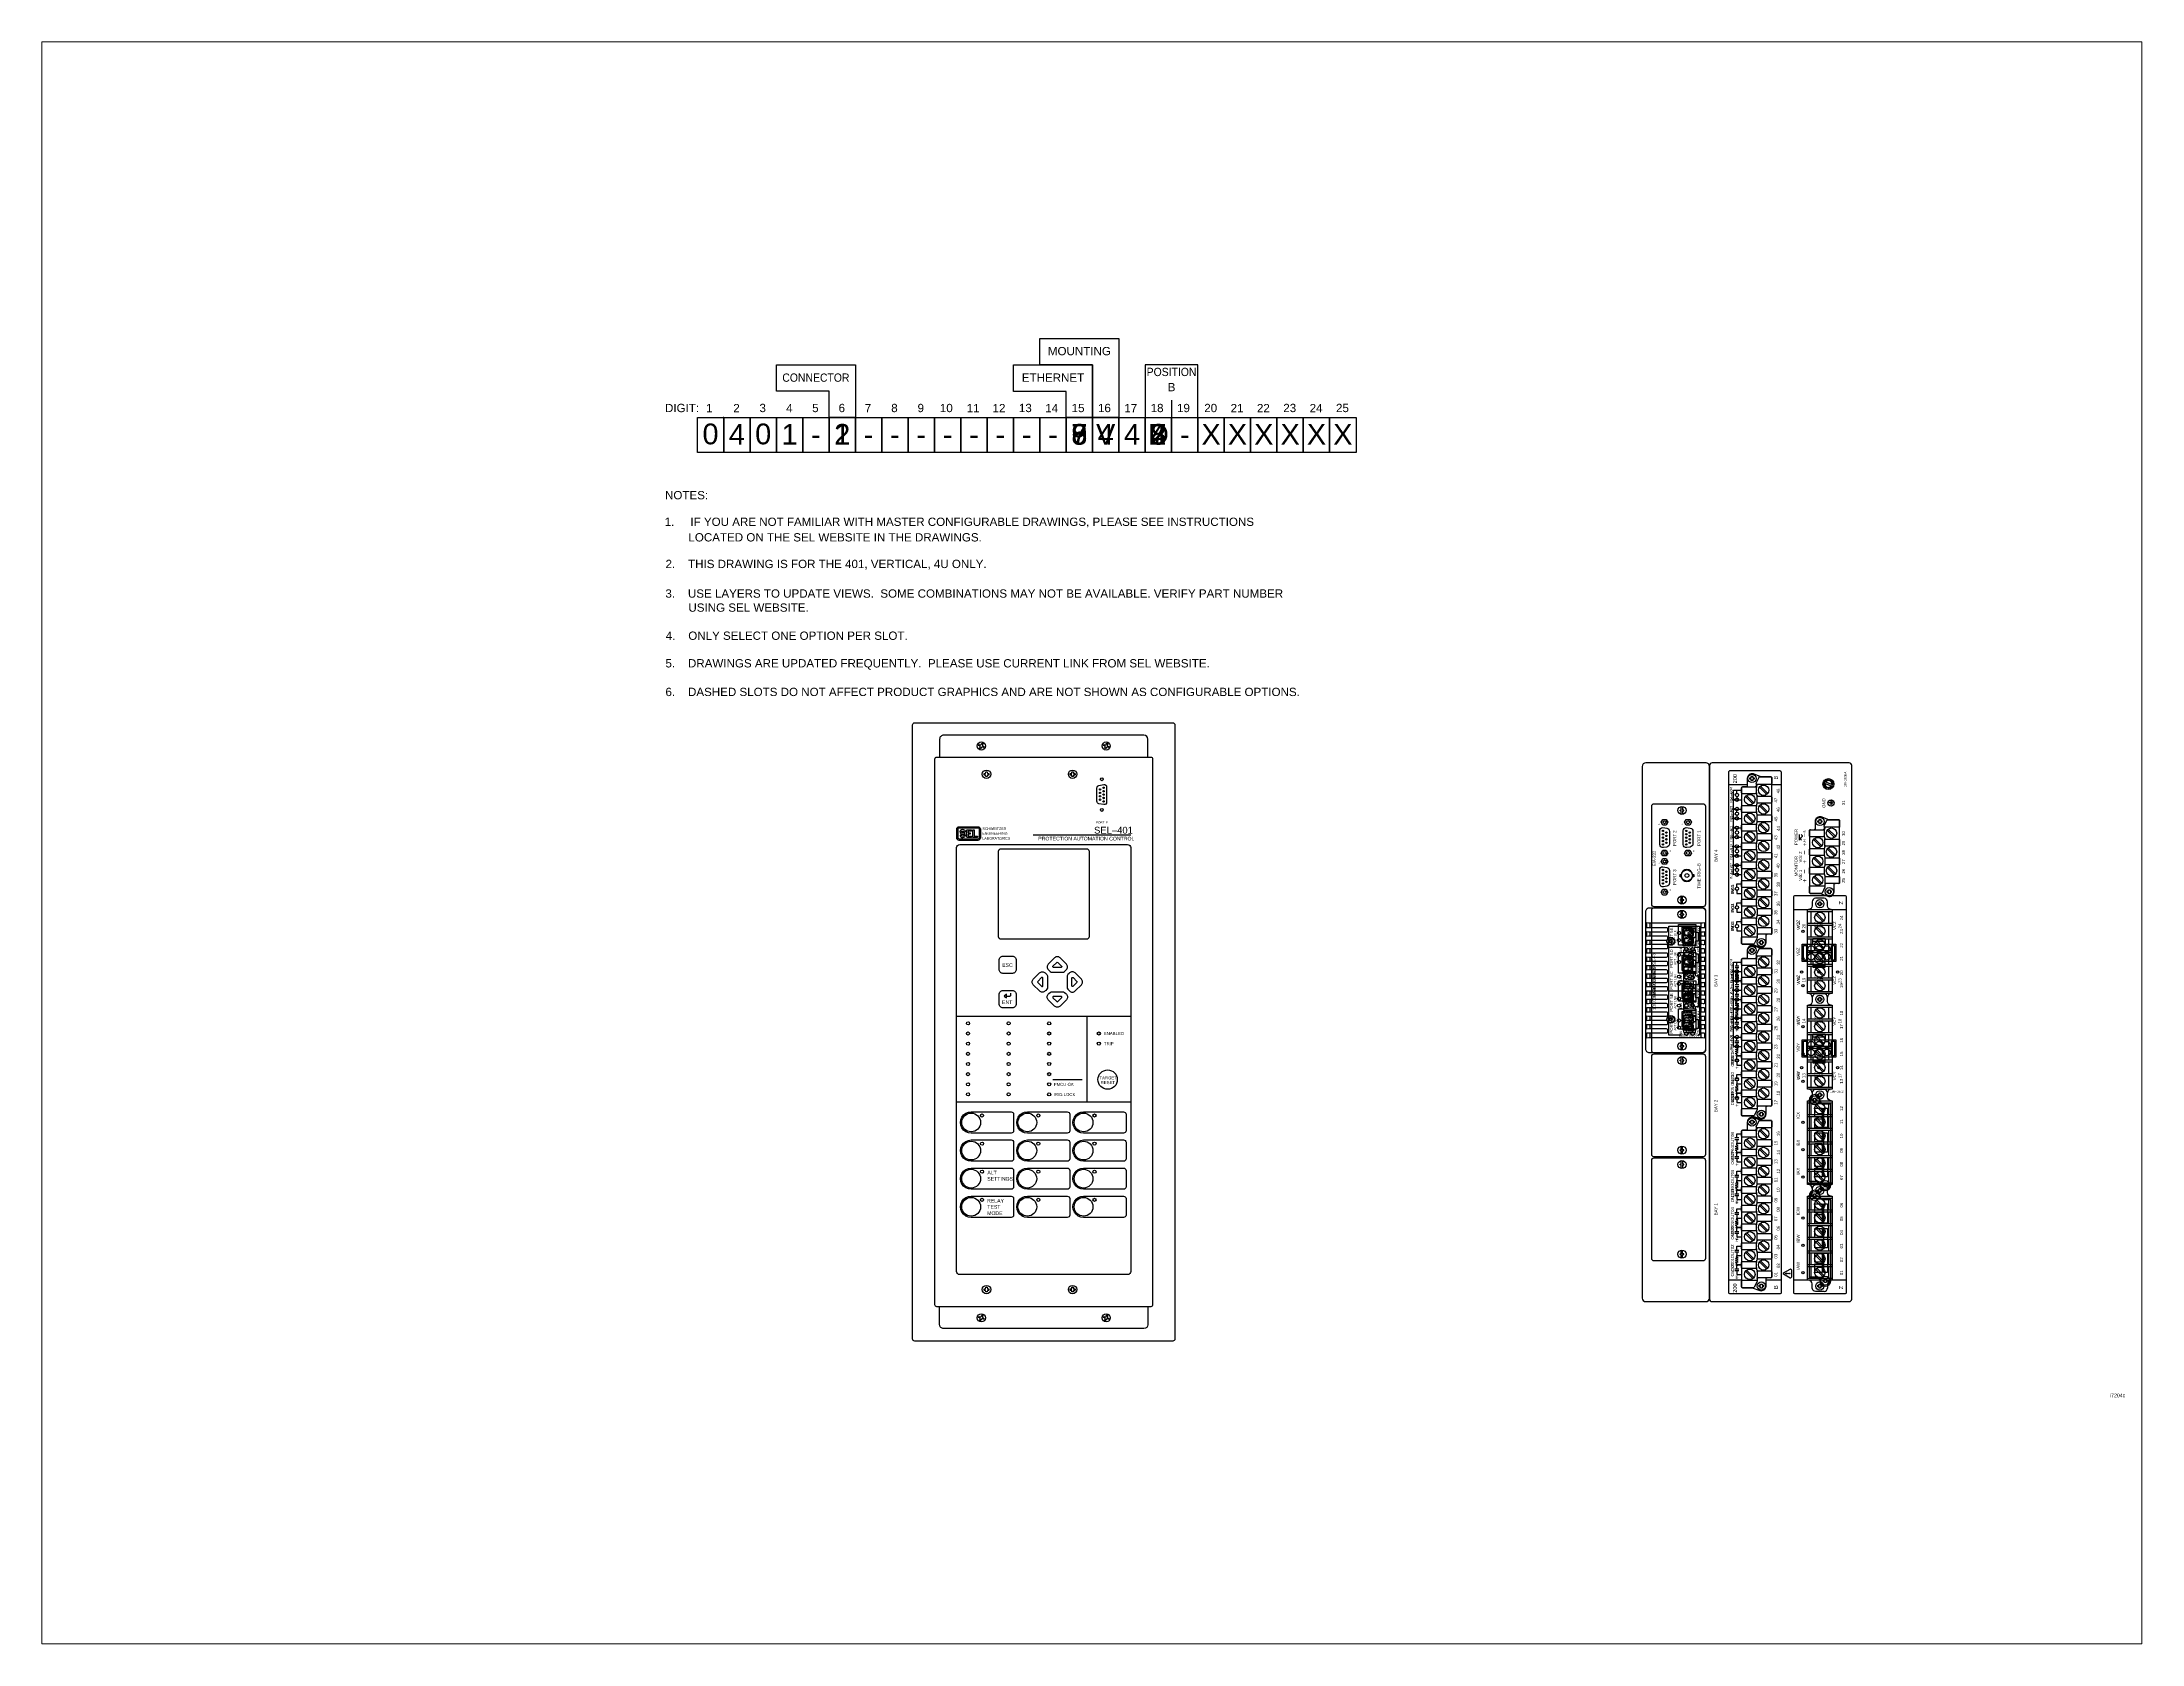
# Paper-space layout 'Layout1' of a CAD drawing. Extents: x 1.05 to 9.48, y 0.8 to 7.23.
# The model-space entities are those that its viewports show. They can reach past a viewport. Long polylines and large blocks are cut down to what shows.
import ezdxf
from ezdxf.enums import TextEntityAlignment as Align

# ---------------------------------------------------------------- set-up
doc = ezdxf.new("R2010")
doc.units = 0
doc.header["$MEASUREMENT"] = 0
doc.layers.get('0').update_dxf_attribs({"linetype": 'CONTINUOUS'})
for name, color, linetype in [('1_0______CONNECTOR_TYPE_', 7, 'CONTINUOUS'), ('1_1__1__SCREW_TERMINAL', 7, 'CONTINUOUS'), ('1_2__2__CONNECTORIZED', 7, 'CONTINUOUS'), ('2_0______ETHERNET_CONNECTI', 7, 'CONTINUOUS'), ('2_1__6___4__10-100BASE-T_C', 7, 'CONTINUOUS'), ('2_2__7___4__100BASE-FX_CON', 7, 'CONTINUOUS'), ('2_3__8___2__10-100BASE-T__', 7, 'CONTINUOUS'), ('2_4__9___2__100-1000BASE__', 7, 'CONTINUOUS'), ('3_0______MOUNTING_', 7, 'CONTINUOUS'), ('3_1__V__VERTICAL_RACK_MOUN', 7, 'CONTINUOUS'), ('3_2__4__VERTICAL_PANEL_MOU', 7, 'CONTINUOUS'), ('4_0______IO_BOARD_POSITION', 7, 'CONTINUOUS'), ('4_1__2___8__OPTOISO_IND_LS', 7, 'CONTINUOUS'), ('4_2__7___8__OPTOISO_IND_LS', 7, 'CONTINUOUS'), ('4_3__4___24__OPTOISO_LS_IN', 7, 'CONTINUOUS'), ('4_4__D___24__OPTOISO_LS_IN', 7, 'CONTINUOUS'), ('4_5__8___8__OPTOISO_IND_LS', 7, 'CONTINUOUS'), ('5_0______DWG_', 7, 'CONTINUOUS')]:
    doc.layers.add(name, color=color, linetype=linetype)
doc.styles.add('ARIAL', font='arial.ttf')

msp = doc.modelspace()

# ---------------------------------------------------------------- linework, layer by layer
at = {"layer": '1_0______CONNECTOR_TYPE_'}
msp.add_lwpolyline([(2.851, 31.625), (2.831, 31.625)], dxfattribs=at)
at = {"layer": '1_1__1__SCREW_TERMINAL'}
for points in [[(38.317, 15.867, -0.403969), (38.201, 15.985), (38.201, 16.115, 0.374201), (38.092, 16.229), (37.817, 16.229, 0.374201), (37.709, 16.115), (37.709, 15.985, -0.403969), (37.593, 15.867)], [(37.709, 13.061, 0.403969), (37.593, 13.179)], [(38.317, 12.807, -0.403969), (38.201, 12.925), (38.201, 13.055, 0.374201), (38.092, 13.169), (37.817, 13.169, 0.374201), (37.709, 13.055), (37.709, 12.925, -0.403969), (37.593, 12.807)], [(38.317, 13.179, 0.403969), (38.201, 13.061)], [(37.709, 10.001, 0.403969), (37.593, 10.119)], [(38.317, 9.746, -0.403969), (38.201, 9.864), (38.201, 9.995, 0.374201), (38.092, 10.109), (37.817, 10.109, 0.374201), (37.709, 9.995), (37.709, 9.864, -0.403969), (37.593, 9.746)], [(38.317, 10.119, 0.403969), (38.201, 10.001)], [(37.709, 6.941, 0.403969), (37.593, 7.059)], [(38.317, 6.686, -0.403969), (38.201, 6.804), (38.201, 6.934, 0.374201), (38.092, 7.049), (37.817, 7.049, 0.374201), (37.709, 6.934), (37.709, 6.804, -0.403969), (37.593, 6.686)], [(38.317, 7.059, 0.403969), (38.201, 6.941)], [(38.092, 3.636), (37.817, 3.636, -0.374201), (37.709, 3.75), (37.709, 3.881, 0.403969), (37.593, 3.999)], [(38.092, 3.636, 0.374201), (38.201, 3.75)], [(38.317, 3.999, 0.403969), (38.201, 3.881), (38.201, 3.75, -0.374201)]]:
    msp.add_lwpolyline(points, format="xyb", dxfattribs=at)
for points in [[(37.121, 15.869), (37.612, 15.869)], [(37.565, 15.804), (38.345, 15.804)], [(37.68, 15.429), (37.68, 15.804)], [(37.821, 15.717), (38.055, 15.483)], [(37.854, 15.75), (38.088, 15.516)], [(38.23, 15.804), (38.23, 15.429)], [(38.297, 15.869), (38.801, 15.869)], [(37.565, 15.429), (38.345, 15.429)], [(37.565, 15.367), (38.345, 15.367)], [(37.565, 14.992), (38.345, 14.992)], [(37.565, 14.929), (38.345, 14.929)], [(37.68, 14.992), (37.68, 15.367)], [(37.68, 14.554), (37.68, 14.929)], [(37.821, 15.279), (38.055, 15.045)], [(37.821, 14.842), (38.055, 14.608)], [(37.854, 15.313), (38.088, 15.079)], [(37.854, 14.875), (38.088, 14.641)], [(38.23, 15.367), (38.23, 14.992)], [(38.23, 14.929), (38.23, 14.554)], [(37.565, 14.554), (38.345, 14.554)], [(37.565, 14.492), (38.345, 14.492)], [(37.68, 14.117), (37.68, 14.492)], [(37.821, 14.404), (38.055, 14.17)], [(37.854, 14.438), (38.088, 14.204)], [(38.23, 14.492), (38.23, 14.117)], [(37.565, 14.117), (38.345, 14.117)], [(37.565, 14.054), (38.345, 14.054)], [(37.565, 13.679), (38.345, 13.679)], [(37.565, 13.616), (38.345, 13.616)], [(37.68, 13.679), (37.68, 14.054)], [(37.68, 13.241), (37.68, 13.616)], [(37.821, 13.967), (38.055, 13.733)], [(37.821, 13.529), (38.055, 13.295)], [(37.854, 14), (38.088, 13.766)], [(37.854, 13.563), (38.088, 13.329)], [(38.23, 14.054), (38.23, 13.679)], [(38.23, 13.616), (38.23, 13.241)], [(37.565, 13.241), (38.345, 13.241)], [(37.565, 12.744), (38.345, 12.744)], [(37.565, 12.369), (38.345, 12.369)], [(37.565, 12.306), (38.345, 12.306)], [(37.68, 12.369), (37.68, 12.744)], [(37.68, 11.931), (37.68, 12.306)], [(37.821, 12.657), (38.055, 12.423)], [(37.821, 12.219), (38.055, 11.985)], [(37.854, 12.69), (38.088, 12.456)], [(37.854, 12.253), (38.088, 12.018)], [(38.23, 12.744), (38.23, 12.369)], [(38.23, 12.306), (38.23, 11.931)], [(37.565, 11.931), (38.345, 11.931)], [(37.565, 11.869), (38.345, 11.869)], [(37.565, 11.494), (38.345, 11.494)], [(37.68, 11.494), (37.68, 11.869)], [(37.821, 11.782), (38.055, 11.548)], [(37.854, 11.815), (38.088, 11.581)], [(38.23, 11.869), (38.23, 11.494)], [(37.565, 11.431), (38.345, 11.431)], [(37.565, 11.056), (38.345, 11.056)], [(37.565, 10.994), (38.345, 10.994)], [(37.68, 11.056), (37.68, 11.431)], [(37.68, 10.619), (37.68, 10.994)], [(37.821, 11.344), (38.055, 11.11)], [(37.821, 10.907), (38.055, 10.673)], [(37.854, 11.378), (38.088, 11.143)], [(37.854, 10.94), (38.088, 10.706)], [(38.23, 11.431), (38.23, 11.056)], [(38.23, 10.994), (38.23, 10.619)], [(37.565, 10.619), (38.345, 10.619)], [(37.565, 10.556), (38.345, 10.556)], [(37.565, 10.181), (38.345, 10.181)], [(37.68, 10.181), (37.68, 10.556)], [(37.821, 10.469), (38.055, 10.235)], [(37.854, 10.503), (38.088, 10.269)], [(38.23, 10.556), (38.23, 10.181)], [(37.565, 9.684), (38.345, 9.684)], [(37.68, 9.309), (37.68, 9.684)], [(37.821, 9.597), (38.055, 9.362)], [(37.854, 9.63), (38.088, 9.396)], [(38.23, 9.684), (38.23, 9.309)], [(37.565, 9.309), (38.345, 9.309)], [(37.565, 9.246), (38.345, 9.246)], [(37.565, 8.871), (38.345, 8.871)], [(37.565, 8.809), (38.345, 8.809)], [(37.68, 8.871), (37.68, 9.246)], [(37.68, 8.434), (37.68, 8.809)], [(37.821, 9.159), (38.055, 8.925)], [(37.854, 9.193), (38.088, 8.958)], [(37.854, 8.755), (38.088, 8.521)], [(38.23, 9.246), (38.23, 8.871)], [(38.23, 8.809), (38.23, 8.434)], [(37.565, 8.434), (38.345, 8.434)], [(37.565, 8.371), (38.345, 8.371)], [(37.68, 7.996), (37.68, 8.371)], [(37.821, 8.722), (38.055, 8.487)], [(37.821, 8.284), (38.055, 8.05)], [(37.854, 8.317), (38.088, 8.083)], [(38.23, 8.371), (38.23, 7.996)], [(37.565, 7.996), (38.345, 7.996)], [(37.565, 7.934), (38.345, 7.934)], [(37.565, 7.559), (38.345, 7.559)], [(37.565, 7.496), (38.345, 7.496)], [(37.68, 7.559), (37.68, 7.934)], [(37.68, 7.121), (37.68, 7.496)], [(37.821, 7.847), (38.055, 7.613)], [(37.821, 7.409), (38.055, 7.175)], [(37.854, 7.88), (38.088, 7.646)], [(37.854, 7.443), (38.088, 7.208)], [(38.23, 7.934), (38.23, 7.559)], [(38.23, 7.496), (38.23, 7.121)], [(37.565, 7.121), (38.345, 7.121)], [(37.565, 6.624), (38.345, 6.624)], [(37.565, 6.249), (38.345, 6.249)], [(37.565, 6.186), (38.345, 6.186)], [(37.68, 6.249), (37.68, 6.624)], [(37.68, 5.811), (37.68, 6.186)], [(37.821, 6.537), (38.055, 6.302)], [(37.821, 6.099), (38.055, 5.865)], [(37.854, 6.57), (38.088, 6.336)], [(37.854, 6.132), (38.088, 5.898)], [(38.23, 6.624), (38.23, 6.249)], [(38.23, 6.186), (38.23, 5.811)], [(37.565, 5.811), (38.345, 5.811)], [(37.565, 5.749), (38.345, 5.749)], [(37.68, 5.374), (37.68, 5.749)], [(37.821, 5.661), (38.055, 5.427)], [(37.854, 5.695), (38.088, 5.461)], [(38.23, 5.749), (38.23, 5.374)], [(37.565, 5.374), (38.345, 5.374)], [(37.565, 5.311), (38.345, 5.311)], [(37.565, 4.936), (38.345, 4.936)], [(37.565, 4.874), (38.345, 4.874)], [(37.68, 4.936), (37.68, 5.311)], [(37.68, 4.499), (37.68, 4.874)], [(37.821, 5.224), (38.055, 4.99)], [(37.821, 4.787), (38.055, 4.552)], [(37.854, 5.257), (38.088, 5.023)], [(37.854, 4.82), (38.088, 4.586)], [(38.23, 5.311), (38.23, 4.936)], [(38.23, 4.874), (38.23, 4.499)], [(37.565, 4.499), (38.345, 4.499)], [(37.565, 4.436), (38.345, 4.436)], [(37.565, 4.061), (38.345, 4.061)], [(37.68, 4.061), (37.68, 4.436)], [(37.821, 4.349), (38.055, 4.115)], [(37.854, 4.382), (38.088, 4.148)], [(38.23, 4.436), (38.23, 4.061)], [(37.121, 4.008), (37.565, 4.008)], [(38.345, 4.008), (38.801, 4.008)]]:
    msp.add_lwpolyline(points, dxfattribs=at)
for points in [[(37.565, 13.179), (37.565, 15.866), (38.345, 15.866), (38.345, 13.179)], [(37.93, 16.028), (37.89, 16.028), (37.89, 16.078), (37.93, 16.078), (37.93, 16.118), (37.98, 16.118), (37.98, 16.078), (38.02, 16.078), (38.02, 16.028), (37.98, 16.028), (37.98, 15.988), (37.93, 15.988)], [(37.565, 10.119), (37.565, 12.806), (38.345, 12.806), (38.345, 10.119)], [(37.93, 12.968), (37.89, 12.968), (37.89, 13.018), (37.93, 13.018), (37.93, 13.058), (37.98, 13.058), (37.98, 13.018), (38.02, 13.018), (38.02, 12.968), (37.98, 12.968), (37.98, 12.928), (37.93, 12.928)], [(37.565, 7.059), (37.565, 9.746), (38.345, 9.746), (38.345, 7.059)], [(37.93, 9.908), (37.89, 9.908), (37.89, 9.958), (37.93, 9.958), (37.93, 9.998), (37.98, 9.998), (37.98, 9.958), (38.02, 9.958), (38.02, 9.908), (37.98, 9.908), (37.98, 9.867), (37.93, 9.867)], [(37.93, 6.848), (37.89, 6.848), (37.89, 6.897), (37.93, 6.897), (37.93, 6.938), (37.98, 6.938), (37.98, 6.897), (38.02, 6.897), (38.02, 6.848), (37.98, 6.848), (37.98, 6.807), (37.93, 6.807)], [(37.565, 3.999), (37.565, 6.686), (38.345, 6.686), (38.345, 3.999)], [(37.93, 3.787), (37.89, 3.787), (37.89, 3.837), (37.93, 3.837), (37.93, 3.877), (37.98, 3.877), (37.98, 3.837), (38.02, 3.837), (38.02, 3.787), (37.98, 3.787), (37.98, 3.747), (37.93, 3.747)]]:
    msp.add_lwpolyline(points, close=True, dxfattribs=at)
for centre, radius in [((37.955, 16.053), 0.132), ((37.955, 15.617), 0.167), ((37.411, 15.176), 0.0375), ((37.955, 15.179), 0.167), ((37.955, 14.741), 0.167), ((37.411, 14.301), 0.0375), ((37.955, 14.304), 0.167), ((37.411, 13.426), 0.0375), ((37.955, 13.867), 0.167), ((37.955, 13.429), 0.167), ((37.955, 12.993), 0.132), ((37.411, 12.114), 0.0375), ((37.955, 12.556), 0.167), ((37.955, 12.119), 0.167), ((37.955, 11.681), 0.167), ((37.411, 11.239), 0.0375), ((37.955, 11.244), 0.167), ((37.955, 10.806), 0.167), ((37.411, 10.364), 0.0375), ((37.955, 10.369), 0.167), ((37.955, 9.496), 0.167), ((37.955, 9.933), 0.132), ((37.955, 9.059), 0.167), ((37.955, 8.621), 0.167), ((37.955, 8.184), 0.167), ((37.955, 7.746), 0.167), ((37.955, 7.309), 0.167), ((37.955, 6.872), 0.132), ((37.955, 6.436), 0.167), ((37.955, 5.999), 0.167), ((37.955, 5.561), 0.167), ((37.955, 5.124), 0.167), ((37.955, 4.686), 0.167), ((37.955, 4.249), 0.167), ((37.955, 3.812), 0.132)]:
    msp.add_circle(centre, radius, dxfattribs=at)
at = {"layer": '1_2__2__CONNECTORIZED'}
for points in [[(37.121, 15.869), (38.801, 15.869)], [(37.73, 14.756), (37.73, 14.941), (38.13, 14.941), (38.13, 14.756)], [(37.73, 14.861), (38.13, 14.861)], [(37.73, 14.206), (37.73, 14.021), (38.13, 14.021), (38.13, 14.206)], [(37.73, 14.101), (38.13, 14.101)], [(37.73, 11.693), (37.73, 11.878), (38.13, 11.878), (38.13, 11.693)], [(37.73, 11.798), (38.13, 11.798)], [(37.73, 11.143), (37.73, 10.958), (38.13, 10.958), (38.13, 11.143)], [(37.73, 11.038), (38.13, 11.038)], [(37.121, 4.008), (37.948, 4.008)], [(38.31, 4.008), (38.801, 4.008)]]:
    msp.add_lwpolyline(points, dxfattribs=at)
for points in [[(37.39, 14.206), (37.39, 14.756), (38.47, 14.756), (38.47, 14.206)], [(37.43, 14.246), (37.43, 14.716), (37.53, 14.716), (37.53, 14.246)], [(38.33, 14.246), (38.33, 14.716), (38.43, 14.716), (38.43, 14.246)], [(37.39, 11.143), (37.39, 11.693), (38.47, 11.693), (38.47, 11.143)], [(37.43, 11.183), (37.43, 11.653), (37.53, 11.653), (37.53, 11.183)], [(38.33, 11.183), (38.33, 11.653), (38.43, 11.653), (38.43, 11.183)], [(37.765, 9.736), (37.725, 9.736), (37.725, 9.786), (37.765, 9.786), (37.765, 9.826), (37.815, 9.826), (37.815, 9.786), (37.855, 9.786), (37.855, 9.736), (37.815, 9.736), (37.815, 9.696), (37.765, 9.696), (37.765, 9.736)], [(37.793, 9.221), (37.793, 9.506), (38.028, 9.506), (38.028, 9.221)], [(38.08, 8.886), (38.08, 9.506), (38.2, 9.506), (38.2, 8.886)], [(37.793, 8.886), (37.793, 9.171), (38.028, 9.171), (38.028, 8.886)], [(37.793, 8.431), (37.793, 8.716), (38.028, 8.716), (38.028, 8.431)], [(37.793, 8.096), (37.793, 8.381), (38.028, 8.381), (38.028, 8.096)], [(38.08, 8.096), (38.08, 8.716), (38.2, 8.716), (38.2, 8.096)], [(37.793, 7.641), (37.793, 7.926), (38.028, 7.926), (38.028, 7.641)], [(37.793, 7.306), (37.793, 7.591), (38.028, 7.591), (38.028, 7.306)], [(38.08, 7.306), (38.08, 7.926), (38.2, 7.926), (38.2, 7.306)], [(37.765, 6.673), (37.725, 6.673), (37.725, 6.723), (37.765, 6.723), (37.765, 6.763), (37.815, 6.763), (37.815, 6.723), (37.855, 6.723), (37.855, 6.673), (37.815, 6.673), (37.815, 6.633), (37.765, 6.633), (37.765, 6.673)], [(38.105, 7.026), (38.065, 7.026), (38.065, 7.076), (38.105, 7.076), (38.105, 7.116), (38.155, 7.116), (38.155, 7.076), (38.195, 7.076), (38.195, 7.026), (38.155, 7.026), (38.155, 6.986), (38.105, 6.986), (38.105, 7.026)], [(37.793, 6.158), (37.793, 6.443), (38.028, 6.443), (38.028, 6.158)], [(37.793, 5.823), (37.793, 6.108), (38.028, 6.108), (38.028, 5.823)], [(38.08, 5.823), (38.08, 6.443), (38.2, 6.443), (38.2, 5.823)], [(37.793, 5.368), (37.793, 5.653), (38.028, 5.653), (38.028, 5.368)], [(38.08, 5.033), (38.08, 5.653), (38.2, 5.653), (38.2, 5.033)], [(37.793, 5.033), (37.793, 5.318), (38.028, 5.318), (38.028, 5.033)], [(37.793, 4.578), (37.793, 4.863), (38.028, 4.863), (38.028, 4.578)], [(38.08, 4.243), (38.08, 4.863), (38.2, 4.863), (38.2, 4.243)], [(37.793, 4.243), (37.793, 4.528), (38.028, 4.528), (38.028, 4.243)], [(38.105, 3.963), (38.065, 3.963), (38.065, 4.013), (38.105, 4.013), (38.105, 4.053), (38.155, 4.053), (38.155, 4.013), (38.195, 4.013), (38.195, 3.963), (38.155, 3.963), (38.155, 3.923), (38.105, 3.923), (38.105, 3.963)]]:
    msp.add_lwpolyline(points, close=True, dxfattribs=at)
for points in [[(37.95, 7.051, 1), (38.31, 7.051), (38.31, 9.641), (38.084, 9.641, -0.405199), (37.97, 9.761, 0.999995), (37.61, 9.761), (37.61, 7.171), (37.836, 7.171, -0.399232)], [(37.95, 3.988, 1), (38.31, 3.988), (38.31, 6.578), (38.084, 6.578, -0.405199), (37.97, 6.698, 0.999995), (37.61, 6.698), (37.61, 4.108), (37.836, 4.108, -0.399232)]]:
    msp.add_lwpolyline(points, format="xyb", close=True, dxfattribs=at)
for centre, radius in [((37.68, 14.606), 0.105), ((37.68, 14.356), 0.105), ((37.93, 14.606), 0.105), ((37.93, 14.356), 0.105), ((38.18, 14.606), 0.105), ((38.18, 14.356), 0.105), ((37.37, 13.865), 0.0375), ((37.93, 13.865), 0.0375), ((38.525, 13.865), 0.0375), ((37.68, 11.543), 0.105), ((37.93, 11.543), 0.105), ((38.18, 11.543), 0.105), ((37.37, 10.802), 0.0375), ((37.68, 11.293), 0.105), ((37.93, 11.293), 0.105), ((37.93, 10.802), 0.0375), ((38.18, 11.293), 0.105), ((38.525, 10.802), 0.0375), ((37.79, 9.761), 0.143), ((37.79, 6.698), 0.143), ((38.13, 7.051), 0.143), ((38.13, 3.988), 0.143)]:
    msp.add_circle(centre, radius, dxfattribs=at)
at = {"layer": '2_0______ETHERNET_CONNECTI'}
msp.add_lwpolyline([(2.851, 31.625), (2.831, 31.625)], dxfattribs=at)
at = {"layer": '2_1__6___4__10-100BASE-T_C'}
for points in [[(32.573, 11.358), (32.573, 15.848, -0.414214), (32.653, 15.928), (34.213, 15.928, -0.414214), (34.293, 15.848), (34.293, 11.358, -0.414214), (34.213, 11.278), (32.653, 11.278, -0.414214)], [(33.142, 14.808), (33.165, 14.822), (33.175, 14.824), (33.184, 14.818), (33.199, 14.796, 0.141658), (33.226, 14.814), (33.213, 14.836), (33.211, 14.847), (33.217, 14.856), (33.238, 14.871, 0.141658), (33.22, 14.898), (33.198, 14.885), (33.187, 14.883), (33.179, 14.889), (33.164, 14.91, 0.141657), (33.136, 14.892), (33.15, 14.87), (33.152, 14.859), (33.146, 14.85), (33.124, 14.836, 0.141658)], [(33.551, 14.816), (33.551, 15.306), (33.631, 15.306), (33.631, 15.311, -1), (33.651, 15.311), (33.651, 15.304), (33.741, 15.304), (33.741, 15.311, -1.000014), (33.761, 15.311), (33.761, 15.306), (33.841, 15.306), (33.841, 15.195), (33.906, 15.195), (33.906, 15.151), (33.971, 15.151), (33.971, 14.971), (33.906, 14.971), (33.906, 14.927), (33.841, 14.927), (33.841, 14.816), (33.761, 14.816), (33.761, 14.811, -1.000005), (33.741, 14.811), (33.741, 14.818), (33.651, 14.818), (33.651, 14.811, -1), (33.631, 14.811), (33.631, 14.816)], [(33.551, 13.916), (33.551, 14.406), (33.631, 14.406), (33.631, 14.411, -1), (33.651, 14.411), (33.651, 14.404), (33.741, 14.404), (33.741, 14.411, -1.000014), (33.761, 14.411), (33.761, 14.406), (33.841, 14.406), (33.841, 14.295), (33.906, 14.295), (33.906, 14.251), (33.971, 14.251), (33.971, 14.071), (33.906, 14.071), (33.906, 14.027), (33.841, 14.027), (33.841, 13.916), (33.761, 13.916), (33.761, 13.911, -1.000005), (33.741, 13.911), (33.741, 13.918), (33.651, 13.918), (33.651, 13.911, -1), (33.631, 13.911), (33.631, 13.916)], [(33.551, 13.016), (33.551, 13.506), (33.631, 13.506), (33.631, 13.511, -1), (33.651, 13.511), (33.651, 13.504), (33.741, 13.504), (33.741, 13.511, -1.000014), (33.761, 13.511), (33.761, 13.506), (33.841, 13.506), (33.841, 13.395), (33.906, 13.395), (33.906, 13.351), (33.971, 13.351), (33.971, 13.171), (33.906, 13.171), (33.906, 13.127), (33.841, 13.127), (33.841, 13.016), (33.761, 13.016), (33.761, 13.011, -1.000005), (33.741, 13.011), (33.741, 13.018), (33.651, 13.018), (33.651, 13.011, -1), (33.631, 13.011), (33.631, 13.016)], [(33.142, 12.308), (33.165, 12.322), (33.175, 12.324), (33.184, 12.318), (33.199, 12.296, 0.141658), (33.226, 12.314), (33.213, 12.336), (33.211, 12.347), (33.217, 12.356), (33.238, 12.371, 0.141658), (33.22, 12.398), (33.198, 12.385), (33.187, 12.383), (33.179, 12.389), (33.164, 12.41, 0.141657), (33.136, 12.392), (33.15, 12.37), (33.152, 12.359), (33.146, 12.35), (33.124, 12.336, 0.141658)], [(33.551, 12.116), (33.551, 12.606), (33.631, 12.606), (33.631, 12.611, -1), (33.651, 12.611), (33.651, 12.604), (33.741, 12.604), (33.741, 12.611, -1.000014), (33.761, 12.611), (33.761, 12.606), (33.841, 12.606), (33.841, 12.495), (33.906, 12.495), (33.906, 12.451), (33.971, 12.451), (33.971, 12.271), (33.906, 12.271), (33.906, 12.227), (33.841, 12.227), (33.841, 12.116), (33.761, 12.116), (33.761, 12.111, -1.000005), (33.741, 12.111), (33.741, 12.118), (33.651, 12.118), (33.651, 12.111, -1), (33.631, 12.111), (33.631, 12.116)]]:
    msp.add_lwpolyline(points, format="xyb", close=True, dxfattribs=at)
for points in [[(33.428, 14.733), (33.428, 15.39), (33.988, 15.39), (33.988, 14.733)], [(33.428, 13.833), (33.428, 14.49), (33.988, 14.49), (33.988, 13.833)], [(33.428, 12.933), (33.428, 13.59), (33.988, 13.59), (33.988, 12.933)], [(33.428, 12.033), (33.428, 12.69), (33.988, 12.69), (33.988, 12.033)]]:
    msp.add_lwpolyline(points, close=True, dxfattribs=at)
for centre, radius in [((33.181, 14.853), 0.125), ((33.181, 14.853), 0.11), ((33.682, 14.595), 0.0581), ((33.881, 14.594), 0.0571), ((33.682, 13.695), 0.0581), ((33.881, 13.694), 0.0571), ((33.682, 12.795), 0.0581), ((33.881, 12.794), 0.0571), ((33.181, 12.353), 0.125), ((33.181, 12.353), 0.11), ((33.682, 11.895), 0.0581), ((33.881, 11.894), 0.0571)]:
    msp.add_circle(centre, radius, dxfattribs=at)
at = {"layer": '2_2__7___4__100BASE-FX_CON'}
for points in [[(32.573, 11.358), (32.573, 15.848, -0.414214), (32.653, 15.928), (34.213, 15.928, -0.414214), (34.293, 15.848), (34.293, 11.358, -0.414214), (34.213, 11.278), (32.653, 11.278, -0.414214)], [(33.142, 14.808), (33.165, 14.822), (33.175, 14.824), (33.184, 14.818), (33.199, 14.796, 0.141658), (33.226, 14.814), (33.213, 14.836), (33.211, 14.847), (33.217, 14.856), (33.238, 14.871, 0.141658), (33.22, 14.898), (33.198, 14.885), (33.187, 14.883), (33.179, 14.889), (33.164, 14.91, 0.141657), (33.136, 14.892), (33.15, 14.87), (33.152, 14.859), (33.146, 14.85), (33.124, 14.836, 0.141658)], [(33.142, 12.308), (33.165, 12.322), (33.175, 12.324), (33.184, 12.318), (33.199, 12.296, 0.141658), (33.226, 12.314), (33.213, 12.336), (33.211, 12.347), (33.217, 12.356), (33.238, 12.371, 0.141658), (33.22, 12.398), (33.198, 12.385), (33.187, 12.383), (33.179, 12.389), (33.164, 12.41, 0.141657), (33.136, 12.392), (33.15, 12.37), (33.152, 12.359), (33.146, 12.35), (33.124, 12.336, 0.141658)]]:
    msp.add_lwpolyline(points, format="xyb", close=True, dxfattribs=at)
for points in [[(33.581, 14.706), (33.581, 15.266), (33.981, 15.266), (33.981, 14.706), (33.581, 14.706)], [(33.711, 15.177), (33.681, 15.177), (33.681, 15.197), (33.633, 15.197), (33.633, 15.162), (33.605, 15.162), (33.605, 15.057), (33.633, 15.057), (33.633, 15.022), (33.681, 15.022), (33.681, 15.041), (33.711, 15.041), (33.711, 15.019), (33.891, 15.019), (33.891, 15.199), (33.711, 15.199), (33.711, 15.177)], [(33.711, 14.931), (33.681, 14.931), (33.681, 14.951), (33.633, 14.951), (33.633, 14.916), (33.605, 14.916), (33.605, 14.811), (33.633, 14.811), (33.633, 14.776), (33.681, 14.776), (33.681, 14.795), (33.711, 14.795), (33.711, 14.773), (33.891, 14.773), (33.891, 14.953), (33.711, 14.953), (33.711, 14.931)], [(33.581, 13.806), (33.581, 14.366), (33.981, 14.366), (33.981, 13.806), (33.581, 13.806)], [(33.711, 14.277), (33.681, 14.277), (33.681, 14.297), (33.633, 14.297), (33.633, 14.262), (33.605, 14.262), (33.605, 14.157), (33.633, 14.157), (33.633, 14.122), (33.681, 14.122), (33.681, 14.141), (33.711, 14.141), (33.711, 14.119), (33.891, 14.119), (33.891, 14.299), (33.711, 14.299), (33.711, 14.277)], [(33.581, 12.906), (33.581, 13.466), (33.981, 13.466), (33.981, 12.906), (33.581, 12.906)], [(33.711, 14.031), (33.681, 14.031), (33.681, 14.051), (33.633, 14.051), (33.633, 14.016), (33.605, 14.016), (33.605, 13.911), (33.633, 13.911), (33.633, 13.876), (33.681, 13.876), (33.681, 13.895), (33.711, 13.895), (33.711, 13.873), (33.891, 13.873), (33.891, 14.053), (33.711, 14.053), (33.711, 14.031)], [(33.711, 13.377), (33.681, 13.377), (33.681, 13.397), (33.633, 13.397), (33.633, 13.362), (33.605, 13.362), (33.605, 13.257), (33.633, 13.257), (33.633, 13.222), (33.681, 13.222), (33.681, 13.241), (33.711, 13.241), (33.711, 13.219), (33.891, 13.219), (33.891, 13.399), (33.711, 13.399), (33.711, 13.377)], [(33.711, 13.131), (33.681, 13.131), (33.681, 13.151), (33.633, 13.151), (33.633, 13.116), (33.605, 13.116), (33.605, 13.011), (33.633, 13.011), (33.633, 12.976), (33.681, 12.976), (33.681, 12.995), (33.711, 12.995), (33.711, 12.973), (33.891, 12.973), (33.891, 13.153), (33.711, 13.153), (33.711, 13.131)], [(33.581, 12.006), (33.581, 12.566), (33.981, 12.566), (33.981, 12.006), (33.581, 12.006)], [(33.711, 12.477), (33.681, 12.477), (33.681, 12.497), (33.633, 12.497), (33.633, 12.462), (33.605, 12.462), (33.605, 12.357), (33.633, 12.357), (33.633, 12.322), (33.681, 12.322), (33.681, 12.341), (33.711, 12.341), (33.711, 12.319), (33.891, 12.319), (33.891, 12.499), (33.711, 12.499), (33.711, 12.477)], [(33.711, 12.231), (33.681, 12.231), (33.681, 12.251), (33.633, 12.251), (33.633, 12.216), (33.605, 12.216), (33.605, 12.111), (33.633, 12.111), (33.633, 12.076), (33.681, 12.076), (33.681, 12.095), (33.711, 12.095), (33.711, 12.073), (33.891, 12.073), (33.891, 12.253), (33.711, 12.253), (33.711, 12.231)]]:
    msp.add_lwpolyline(points, dxfattribs=at)
for centre, radius in [((33.181, 14.853), 0.125), ((33.181, 14.853), 0.11), ((33.788, 15.109), 0.05), ((33.788, 14.863), 0.05), ((33.682, 14.595), 0.0571), ((33.788, 14.209), 0.05), ((33.882, 14.595), 0.0571), ((33.682, 13.695), 0.0571), ((33.788, 13.963), 0.05), ((33.882, 13.695), 0.0571), ((33.682, 12.795), 0.0571), ((33.788, 13.309), 0.05), ((33.788, 13.063), 0.05), ((33.882, 12.795), 0.0571), ((33.181, 12.353), 0.125), ((33.181, 12.353), 0.11), ((33.788, 12.409), 0.05), ((33.788, 12.163), 0.05), ((33.682, 11.895), 0.0571), ((33.882, 11.895), 0.0571)]:
    msp.add_circle(centre, radius, dxfattribs=at)
at = {"layer": '2_3__8___2__10-100BASE-T__'}
for points in [[(32.573, 11.358), (32.573, 15.848, -0.414214), (32.653, 15.928), (34.213, 15.928, -0.414214), (34.293, 15.848), (34.293, 11.358, -0.414214), (34.213, 11.278), (32.653, 11.278, -0.414214)], [(33.142, 14.808), (33.165, 14.822), (33.175, 14.824), (33.184, 14.818), (33.199, 14.796, 0.141658), (33.226, 14.814), (33.213, 14.836), (33.211, 14.847), (33.217, 14.856), (33.238, 14.871, 0.141658), (33.22, 14.898), (33.198, 14.885), (33.187, 14.883), (33.179, 14.889), (33.164, 14.91, 0.141657), (33.136, 14.892), (33.15, 14.87), (33.152, 14.859), (33.146, 14.85), (33.124, 14.836, 0.141658)], [(33.551, 14.816), (33.551, 15.306), (33.631, 15.306), (33.631, 15.311, -1), (33.651, 15.311), (33.651, 15.304), (33.741, 15.304), (33.741, 15.311, -1.000014), (33.761, 15.311), (33.761, 15.306), (33.841, 15.306), (33.841, 15.195), (33.906, 15.195), (33.906, 15.151), (33.971, 15.151), (33.971, 14.971), (33.906, 14.971), (33.906, 14.927), (33.841, 14.927), (33.841, 14.816), (33.761, 14.816), (33.761, 14.811, -1.000005), (33.741, 14.811), (33.741, 14.818), (33.651, 14.818), (33.651, 14.811, -1), (33.631, 14.811), (33.631, 14.816)], [(33.551, 13.016), (33.551, 13.506), (33.631, 13.506), (33.631, 13.511, -1), (33.651, 13.511), (33.651, 13.504), (33.741, 13.504), (33.741, 13.511, -1.000014), (33.761, 13.511), (33.761, 13.506), (33.841, 13.506), (33.841, 13.395), (33.906, 13.395), (33.906, 13.351), (33.971, 13.351), (33.971, 13.171), (33.906, 13.171), (33.906, 13.127), (33.841, 13.127), (33.841, 13.016), (33.761, 13.016), (33.761, 13.011, -1.000005), (33.741, 13.011), (33.741, 13.018), (33.651, 13.018), (33.651, 13.011, -1), (33.631, 13.011), (33.631, 13.016)], [(33.142, 12.308), (33.165, 12.322), (33.175, 12.324), (33.184, 12.318), (33.199, 12.296, 0.141658), (33.226, 12.314), (33.213, 12.336), (33.211, 12.347), (33.217, 12.356), (33.238, 12.371, 0.141658), (33.22, 12.398), (33.198, 12.385), (33.187, 12.383), (33.179, 12.389), (33.164, 12.41, 0.141657), (33.136, 12.392), (33.15, 12.37), (33.152, 12.359), (33.146, 12.35), (33.124, 12.336, 0.141658)]]:
    msp.add_lwpolyline(points, format="xyb", close=True, dxfattribs=at)
for points in [[(33.428, 14.733), (33.428, 15.39), (33.988, 15.39), (33.988, 14.733)], [(33.428, 12.933), (33.428, 13.59), (33.988, 13.59), (33.988, 12.933)]]:
    msp.add_lwpolyline(points, close=True, dxfattribs=at)
for points in [[(33.581, 13.806), (33.581, 14.366), (33.981, 14.366), (33.981, 13.806), (33.581, 13.806)], [(33.711, 14.277), (33.681, 14.277), (33.681, 14.297), (33.633, 14.297), (33.633, 14.262), (33.605, 14.262), (33.605, 14.157), (33.633, 14.157), (33.633, 14.122), (33.681, 14.122), (33.681, 14.141), (33.711, 14.141), (33.711, 14.119), (33.891, 14.119), (33.891, 14.299), (33.711, 14.299), (33.711, 14.277)], [(33.711, 14.031), (33.681, 14.031), (33.681, 14.051), (33.633, 14.051), (33.633, 14.016), (33.605, 14.016), (33.605, 13.911), (33.633, 13.911), (33.633, 13.876), (33.681, 13.876), (33.681, 13.895), (33.711, 13.895), (33.711, 13.873), (33.891, 13.873), (33.891, 14.053), (33.711, 14.053), (33.711, 14.031)], [(33.581, 12.006), (33.581, 12.566), (33.981, 12.566), (33.981, 12.006), (33.581, 12.006)], [(33.711, 12.477), (33.681, 12.477), (33.681, 12.497), (33.633, 12.497), (33.633, 12.462), (33.605, 12.462), (33.605, 12.357), (33.633, 12.357), (33.633, 12.322), (33.681, 12.322), (33.681, 12.341), (33.711, 12.341), (33.711, 12.319), (33.891, 12.319), (33.891, 12.499), (33.711, 12.499), (33.711, 12.477)], [(33.711, 12.231), (33.681, 12.231), (33.681, 12.251), (33.633, 12.251), (33.633, 12.216), (33.605, 12.216), (33.605, 12.111), (33.633, 12.111), (33.633, 12.076), (33.681, 12.076), (33.681, 12.095), (33.711, 12.095), (33.711, 12.073), (33.891, 12.073), (33.891, 12.253), (33.711, 12.253), (33.711, 12.231)]]:
    msp.add_lwpolyline(points, dxfattribs=at)
for centre, radius in [((33.181, 14.853), 0.125), ((33.181, 14.853), 0.11), ((33.682, 14.595), 0.0581), ((33.788, 14.209), 0.05), ((33.881, 14.594), 0.0571), ((33.682, 13.695), 0.0571), ((33.788, 13.963), 0.05), ((33.882, 13.695), 0.0571), ((33.682, 12.795), 0.0581), ((33.881, 12.794), 0.0571), ((33.181, 12.353), 0.125), ((33.181, 12.353), 0.11), ((33.788, 12.409), 0.05), ((33.788, 12.163), 0.05), ((33.682, 11.895), 0.0571), ((33.882, 11.895), 0.0571)]:
    msp.add_circle(centre, radius, dxfattribs=at)
at = {"layer": '2_4__9___2__100-1000BASE__'}
for p, q in [((33.64, 14.653), (33.12, 14.653)), ((34.098, 14.653), (33.926, 14.653)), ((34.098, 13.253), (33.12, 13.253))]:
    msp.add_line(p, q, dxfattribs=at)
for points in [[(32.379, 11.403), (32.379, 15.803, -0.414444), (32.504, 15.928), (34.169, 15.928, -0.413495), (34.293, 15.803), (34.293, 11.404, -0.413496), (34.169, 11.279), (32.504, 11.279, -0.414444)], [(32.42, 11.91, 0.41291), (32.4, 11.89), (32.4, 11.785, 0.41291), (32.42, 11.765, -0.030099), (32.525, 11.77, -0.000059), (34.148, 11.77, -0.030072), (34.253, 11.765, 0.41291), (34.273, 11.785), (34.273, 11.89, 0.41291), (34.253, 11.91, -0.033142), (34.184, 11.906, -0.42184), (34.139, 11.95), (34.139, 12.011, -0.421779), (34.184, 12.056, -0.033142), (34.253, 12.051, 0.41291), (34.273, 12.071), (34.273, 12.16, 0.41291), (34.253, 12.18, -0.033142), (34.184, 12.176, -0.42184), (34.139, 12.22), (34.139, 12.281, -0.421779), (34.184, 12.326, -0.033142), (34.253, 12.321, 0.41291), (34.273, 12.341), (34.273, 12.43, 0.41291), (34.253, 12.45, -0.033142), (34.184, 12.446, -0.42184), (34.139, 12.49), (34.139, 12.551, -0.421779), (34.184, 12.596, -0.033142), (34.253, 12.591, 0.41291), (34.273, 12.611), (34.273, 12.7, 0.41291), (34.253, 12.72, -0.033142), (34.184, 12.716, -0.42184), (34.139, 12.76), (34.139, 12.821, -0.421779), (34.184, 12.866, -0.033142), (34.253, 12.861, 0.41291), (34.273, 12.881), (34.273, 12.97, 0.41291), (34.253, 12.99, -0.033142), (34.184, 12.986, -0.42184), (34.139, 13.03), (34.139, 13.091, -0.421779), (34.184, 13.136, -0.033142), (34.253, 13.131, 0.41291), (34.273, 13.151), (34.273, 13.24, 0.41291), (34.253, 13.26, -0.033142), (34.184, 13.256, -0.42184), (34.139, 13.3), (34.139, 13.361, -0.421779), (34.184, 13.406, -0.033142), (34.253, 13.401, 0.41291), (34.273, 13.421), (34.273, 13.51, 0.41291), (34.253, 13.53, -0.033142), (34.184, 13.526, -0.42184), (34.139, 13.57), (34.139, 13.631, -0.421779), (34.184, 13.676, -0.033142), (34.253, 13.671, 0.41291), (34.273, 13.691), (34.273, 13.78, 0.41291), (34.253, 13.8, -0.033142), (34.184, 13.796, -0.42184), (34.139, 13.84), (34.139, 13.901, -0.421779), (34.184, 13.946, -0.033142), (34.253, 13.941, 0.41291), (34.273, 13.961), (34.273, 14.05, 0.41291), (34.253, 14.07, -0.033142), (34.184, 14.066, -0.42184), (34.139, 14.11), (34.139, 14.171, -0.421779), (34.184, 14.216, -0.033142), (34.253, 14.211, 0.41291), (34.273, 14.231), (34.273, 14.32, 0.41291), (34.253, 14.34, -0.033142), (34.184, 14.336, -0.42184), (34.139, 14.38), (34.139, 14.441, -0.421779), (34.184, 14.486, -0.033142), (34.253, 14.481, 0.41291), (34.273, 14.501), (34.273, 14.59, 0.41291), (34.253, 14.61, -0.033142), (34.184, 14.606, -0.42184), (34.139, 14.65), (34.139, 14.711, -0.421779), (34.184, 14.756, -0.033142), (34.253, 14.751, 0.41291), (34.273, 14.771), (34.273, 14.86, 0.41291), (34.253, 14.88, -0.033142), (34.184, 14.876, -0.42184), (34.139, 14.92), (34.139, 14.981, -0.421779), (34.184, 15.026, -0.033142), (34.253, 15.021, 0.41291), (34.273, 15.041), (34.273, 15.13, 0.41291), (34.253, 15.15, -0.033142), (34.184, 15.146, -0.42184), (34.139, 15.19), (34.139, 15.251, -0.421779), (34.184, 15.296, -0.033142), (34.253, 15.291, 0.41291), (34.273, 15.311), (34.273, 15.421, 0.41291), (34.253, 15.441, -0.030099), (34.148, 15.437), (32.525, 15.437, -0.030099), (32.42, 15.441, 0.41291), (32.4, 15.421), (32.4, 15.311, 0.41291), (32.42, 15.291, -0.030099), (32.525, 15.296), (33.036, 15.296, -0.415329), (33.081, 15.251), (33.081, 15.19, -0.415032), (33.036, 15.146), (32.525, 15.146, -0.030099), (32.42, 15.15, 0.41291), (32.4, 15.13), (32.4, 15.041, 0.41291), (32.42, 15.021, -0.030099), (32.525, 15.026), (33.036, 15.026, -0.415329), (33.081, 14.981), (33.081, 14.92, -0.415032), (33.036, 14.876), (32.525, 14.876, -0.030099), (32.42, 14.88, 0.41291), (32.4, 14.86), (32.4, 14.771, 0.41291), (32.42, 14.751, -0.030099), (32.525, 14.756), (33.036, 14.756, -0.415329), (33.081, 14.711), (33.081, 14.65, -0.415032), (33.036, 14.606), (32.525, 14.606, -0.030099), (32.42, 14.61, 0.41291), (32.4, 14.59), (32.4, 14.501, 0.41291), (32.42, 14.481, -0.030099), (32.525, 14.486), (33.036, 14.486, -0.415329), (33.081, 14.441), (33.081, 14.38, -0.415032), (33.036, 14.336), (32.525, 14.336, -0.030099), (32.42, 14.34, 0.41291), (32.4, 14.32), (32.4, 14.231, 0.41291), (32.42, 14.211, -0.030099), (32.525, 14.216), (33.036, 14.216, -0.415329), (33.081, 14.171), (33.081, 14.11, -0.415032), (33.036, 14.066), (32.525, 14.066, -0.030099), (32.42, 14.07, 0.41291), (32.4, 14.05), (32.4, 13.961, 0.41291), (32.42, 13.941, -0.030099), (32.525, 13.946), (33.036, 13.946, -0.415329), (33.081, 13.901), (33.081, 13.84, -0.415032), (33.036, 13.796), (32.525, 13.796, -0.030099), (32.42, 13.8, 0.41291), (32.4, 13.78), (32.4, 13.691, 0.41291), (32.42, 13.671, -0.030099), (32.525, 13.676), (33.036, 13.676, -0.415329), (33.081, 13.631), (33.081, 13.57, -0.415032), (33.036, 13.526), (32.525, 13.526, -0.030099), (32.42, 13.53, 0.41291), (32.4, 13.51), (32.4, 13.421, 0.41291), (32.42, 13.401, -0.030099), (32.525, 13.406), (33.036, 13.406, -0.415329), (33.081, 13.361), (33.081, 13.3, -0.415032), (33.036, 13.256), (32.525, 13.256, -0.030099), (32.42, 13.26, 0.41291), (32.4, 13.24), (32.4, 13.151, 0.41291), (32.42, 13.131, -0.030099), (32.525, 13.136), (33.036, 13.136, -0.415329), (33.081, 13.091), (33.081, 13.03, -0.415032), (33.036, 12.986), (32.525, 12.986, -0.030099), (32.42, 12.99, 0.41291), (32.4, 12.97), (32.4, 12.881, 0.41291), (32.42, 12.861, -0.030099), (32.525, 12.866), (33.036, 12.866, -0.415329), (33.081, 12.821), (33.081, 12.76, -0.415032), (33.036, 12.716), (32.525, 12.716, -0.030099), (32.42, 12.72, 0.41291), (32.4, 12.7), (32.4, 12.611, 0.41291), (32.42, 12.591, -0.030099), (32.525, 12.596), (33.036, 12.596, -0.415329), (33.081, 12.551), (33.081, 12.49, -0.415032), (33.036, 12.446), (32.525, 12.446, -0.030099), (32.42, 12.45, 0.41291), (32.4, 12.43), (32.4, 12.341, 0.41291), (32.42, 12.321, -0.030099), (32.525, 12.326), (33.036, 12.326, -0.415329), (33.081, 12.281), (33.081, 12.22, -0.415032), (33.036, 12.176), (32.525, 12.176, -0.030099), (32.42, 12.18, 0.41291), (32.4, 12.16), (32.4, 12.071, 0.41291), (32.42, 12.051, -0.030099), (32.525, 12.056), (33.036, 12.056, -0.415329), (33.081, 12.011), (33.081, 11.95, -0.415032), (33.036, 11.906), (32.525, 11.906, -0.030099)], [(33.602, 14.746), (33.602, 15.26, -0.414573), (33.622, 15.281), (33.948, 15.281, -0.416018), (33.968, 15.261), (33.968, 15.169, 0.41265), (33.988, 15.149), (34.057, 15.149, -0.418703), (34.067, 15.139), (34.067, 14.868, -0.419075), (34.057, 14.858), (33.988, 14.858, 0.41265), (33.968, 14.838), (33.968, 14.746, -0.416018), (33.948, 14.726), (33.622, 14.726, -0.414573)], [(33.602, 14.046), (33.602, 14.56, -0.414573), (33.622, 14.581), (33.948, 14.581, -0.416018), (33.968, 14.561), (33.968, 14.469, 0.41265), (33.988, 14.449), (34.057, 14.449, -0.418703), (34.067, 14.439), (34.067, 14.168, -0.419075), (34.057, 14.158), (33.988, 14.158, 0.41265), (33.968, 14.138), (33.968, 14.046, -0.416018), (33.948, 14.026), (33.622, 14.026, -0.414573)], [(33.602, 13.346), (33.602, 13.86, -0.414573), (33.622, 13.881), (33.948, 13.881, -0.416018), (33.968, 13.861), (33.968, 13.769, 0.41265), (33.988, 13.749), (34.057, 13.749, -0.418703), (34.067, 13.739), (34.067, 13.468, -0.419075), (34.057, 13.458), (33.988, 13.458, 0.41265), (33.968, 13.438), (33.968, 13.346, -0.416018), (33.948, 13.326), (33.622, 13.326, -0.414573)], [(33.602, 12.646), (33.602, 13.16, -0.414573), (33.622, 13.181), (33.948, 13.181, -0.416018), (33.968, 13.161), (33.968, 13.069, 0.41265), (33.988, 13.049), (34.057, 13.049, -0.418703), (34.067, 13.039), (34.067, 12.768, -0.419075), (34.057, 12.758), (33.988, 12.758, 0.41265), (33.968, 12.738), (33.968, 12.646, -0.416018), (33.948, 12.626), (33.622, 12.626, -0.414573)], [(33.602, 11.946), (33.602, 12.46, -0.414573), (33.622, 12.481), (33.948, 12.481, -0.416018), (33.968, 12.461), (33.968, 12.369, 0.41265), (33.988, 12.349), (34.057, 12.349, -0.418703), (34.067, 12.339), (34.067, 12.068, -0.419075), (34.057, 12.058), (33.988, 12.058, 0.41265), (33.968, 12.038), (33.968, 11.946, -0.416018), (33.948, 11.926), (33.622, 11.926, -0.414573)]]:
    msp.add_lwpolyline(points, format="xyb", close=True, dxfattribs=at)
for points in [[(33.518, 15.585), (33.518, 15.704), (33.482, 15.704), (33.482, 15.723), (33.518, 15.723), (33.518, 15.841)], [(33.562, 15.585), (33.562, 15.704), (33.599, 15.704), (33.599, 15.723), (33.562, 15.723), (33.562, 15.841)], [(32.525, 15.296), (32.525, 15.437)], [(32.525, 15.026), (32.525, 15.146)], [(32.525, 14.756), (32.525, 14.876)], [(33.509, 11.845), (33.12, 11.845), (33.12, 15.338), (34.098, 15.338), (34.098, 11.845), (34.056, 11.845)], [(33.731, 15.194), (33.701, 15.194), (33.701, 15.214), (33.653, 15.214), (33.653, 15.179), (33.625, 15.179), (33.625, 15.074), (33.653, 15.074), (33.653, 15.039), (33.701, 15.039), (33.701, 15.058), (33.731, 15.058), (33.731, 15.036), (33.911, 15.036), (33.911, 15.216), (33.731, 15.216), (33.731, 15.194)], [(33.731, 14.948), (33.701, 14.948), (33.701, 14.968), (33.653, 14.968), (33.653, 14.933), (33.625, 14.933), (33.625, 14.828), (33.653, 14.828), (33.653, 14.793), (33.701, 14.793), (33.701, 14.812), (33.731, 14.812), (33.731, 14.79), (33.911, 14.79), (33.911, 14.97), (33.731, 14.97), (33.731, 14.948)], [(34.148, 15.437), (34.148, 15.279)], [(34.148, 15.163), (34.148, 15.009)], [(34.148, 14.893), (34.148, 14.739)], [(32.525, 14.486), (32.525, 14.606)], [(32.525, 14.216), (32.525, 14.336)], [(33.731, 14.494), (33.701, 14.494), (33.701, 14.514), (33.653, 14.514), (33.653, 14.479), (33.625, 14.479), (33.625, 14.374), (33.653, 14.374), (33.653, 14.339), (33.701, 14.339), (33.701, 14.358), (33.731, 14.358), (33.731, 14.336), (33.911, 14.336), (33.911, 14.516), (33.731, 14.516), (33.731, 14.494)], [(33.731, 14.248), (33.701, 14.248), (33.701, 14.268), (33.653, 14.268), (33.653, 14.233), (33.625, 14.233), (33.625, 14.128), (33.653, 14.128), (33.653, 14.093), (33.701, 14.093), (33.701, 14.112), (33.731, 14.112), (33.731, 14.09), (33.911, 14.09), (33.911, 14.27), (33.731, 14.27), (33.731, 14.248)], [(34.148, 14.623), (34.148, 14.469)], [(34.148, 14.353), (34.148, 14.199)], [(32.525, 13.946), (32.525, 14.066)], [(32.525, 13.676), (32.525, 13.796)], [(32.525, 13.406), (32.525, 13.526)], [(33.731, 13.794), (33.701, 13.794), (33.701, 13.814), (33.653, 13.814), (33.653, 13.779), (33.625, 13.779), (33.625, 13.674), (33.653, 13.674), (33.653, 13.639), (33.701, 13.639), (33.701, 13.658), (33.731, 13.658), (33.731, 13.636), (33.911, 13.636), (33.911, 13.816), (33.731, 13.816), (33.731, 13.794)], [(33.731, 13.548), (33.701, 13.548), (33.701, 13.568), (33.653, 13.568), (33.653, 13.533), (33.625, 13.533), (33.625, 13.428), (33.653, 13.428), (33.653, 13.393), (33.701, 13.393), (33.701, 13.412), (33.731, 13.412), (33.731, 13.39), (33.911, 13.39), (33.911, 13.57), (33.731, 13.57), (33.731, 13.548)], [(34.148, 14.083), (34.148, 13.929)], [(34.148, 13.813), (34.148, 13.659)], [(34.148, 13.543), (34.148, 13.389)], [(32.525, 13.136), (32.525, 13.256)], [(32.525, 12.866), (32.525, 12.986)], [(33.731, 13.094), (33.701, 13.094), (33.701, 13.114), (33.653, 13.114), (33.653, 13.079), (33.625, 13.079), (33.625, 12.974), (33.653, 12.974), (33.653, 12.939), (33.701, 12.939), (33.701, 12.958), (33.731, 12.958), (33.731, 12.936), (33.911, 12.936), (33.911, 13.116), (33.731, 13.116), (33.731, 13.094)], [(33.731, 12.848), (33.701, 12.848), (33.701, 12.868), (33.653, 12.868), (33.653, 12.833), (33.625, 12.833), (33.625, 12.728), (33.653, 12.728), (33.653, 12.693), (33.701, 12.693), (33.701, 12.712), (33.731, 12.712), (33.731, 12.69), (33.911, 12.69), (33.911, 12.87), (33.731, 12.87), (33.731, 12.848)], [(34.148, 13.273), (34.148, 13.119)], [(34.148, 13.003), (34.148, 12.849)], [(32.525, 12.596), (32.525, 12.716)], [(32.525, 12.326), (32.525, 12.446)], [(32.525, 12.056), (32.525, 12.176)], [(33.731, 12.394), (33.701, 12.394), (33.701, 12.414), (33.653, 12.414), (33.653, 12.379), (33.625, 12.379), (33.625, 12.274), (33.653, 12.274), (33.653, 12.239), (33.701, 12.239), (33.701, 12.258), (33.731, 12.258), (33.731, 12.236), (33.911, 12.236), (33.911, 12.416), (33.731, 12.416), (33.731, 12.394)], [(33.731, 12.148), (33.701, 12.148), (33.701, 12.168), (33.653, 12.168), (33.653, 12.133), (33.625, 12.133), (33.625, 12.028), (33.653, 12.028), (33.653, 11.993), (33.701, 11.993), (33.701, 12.012), (33.731, 12.012), (33.731, 11.99), (33.911, 11.99), (33.911, 12.17), (33.731, 12.17), (33.731, 12.148)], [(34.148, 12.733), (34.148, 12.579)], [(34.148, 12.463), (34.148, 12.309)], [(34.148, 12.193), (34.148, 12.039)], [(32.525, 11.77), (32.525, 11.906)], [(33.518, 11.365), (33.518, 11.484), (33.481, 11.484), (33.481, 11.503), (33.518, 11.503), (33.518, 11.621)], [(33.562, 11.365), (33.562, 11.484), (33.598, 11.484), (33.598, 11.503), (33.562, 11.503), (33.562, 11.621)], [(34.148, 11.923), (34.148, 11.77)]]:
    msp.add_lwpolyline(points, dxfattribs=at)
for centre, radius in [((33.54, 15.713), 0.13), ((33.447, 15.117), 0.05), ((33.447, 14.889), 0.05), ((33.808, 15.126), 0.05), ((33.808, 14.88), 0.05), ((33.447, 14.417), 0.05), ((33.447, 14.189), 0.05), ((33.808, 14.426), 0.05), ((33.808, 14.18), 0.05), ((33.447, 13.717), 0.05), ((33.447, 13.489), 0.05), ((33.808, 13.726), 0.05), ((33.808, 13.48), 0.05), ((33.447, 13.017), 0.05), ((33.447, 12.789), 0.05), ((33.808, 13.026), 0.05), ((33.808, 12.78), 0.05), ((33.447, 12.317), 0.05), ((33.447, 12.089), 0.05), ((33.808, 12.326), 0.05), ((33.808, 12.08), 0.05), ((33.54, 11.493), 0.13)]:
    msp.add_circle(centre, radius, dxfattribs=at)
at = {"layer": '3_0______MOUNTING_'}
msp.add_lwpolyline([(2.851, 31.625), (2.831, 31.625)], dxfattribs=at)
at = {"layer": '3_1__V__VERTICAL_RACK_MOUN'}
for points in [[(16.436, 20.75), (16.436, 21.325, 0.414213), (16.311, 21.45), (9.891, 21.45, 0.414214), (9.766, 21.325), (9.766, 20.75)], [(16.436, 3.15), (16.436, 2.575, -0.414213), (16.311, 2.45), (9.891, 2.45, -0.414214), (9.766, 2.575), (9.766, 3.15)]]:
    msp.add_lwpolyline(points, format="xyb", dxfattribs=at)
for points in [[(11.053, 21.033), (11.066, 21.065), (11.065, 21.091), (11.046, 21.109), (11.015, 21.122, -0.101001), (11.028, 21.154), (11.06, 21.141), (11.086, 21.142), (11.104, 21.161), (11.117, 21.192, -0.101024), (11.149, 21.179), (11.136, 21.147), (11.137, 21.121), (11.156, 21.103), (11.187, 21.09, -0.10107), (11.174, 21.058), (11.142, 21.071), (11.117, 21.07), (11.098, 21.052), (11.085, 21.02, -0.101055)], [(15.053, 21.033), (15.066, 21.065), (15.065, 21.091), (15.046, 21.109), (15.015, 21.122, -0.101001), (15.028, 21.154), (15.06, 21.141), (15.086, 21.142), (15.104, 21.161), (15.117, 21.192, -0.101024), (15.149, 21.179), (15.136, 21.147), (15.137, 21.121), (15.156, 21.103), (15.187, 21.09, -0.10107), (15.174, 21.058), (15.142, 21.071), (15.117, 21.07), (15.098, 21.052), (15.085, 21.02, -0.101055)], [(16.586, 20.689), (16.586, 3.211, -0.414215), (16.525, 3.15), (9.677, 3.15, -0.414214), (9.616, 3.211), (9.616, 20.689, -0.414214), (9.677, 20.75), (16.525, 20.75, -0.414212)], [(11.053, 2.721), (11.066, 2.753), (11.065, 2.779), (11.046, 2.797), (11.015, 2.81, -0.101001), (11.028, 2.842), (11.06, 2.829), (11.086, 2.83), (11.104, 2.849), (11.117, 2.88, -0.101024), (11.149, 2.867), (11.136, 2.835), (11.137, 2.809), (11.156, 2.791), (11.187, 2.778, -0.10107), (11.174, 2.746), (11.142, 2.759), (11.117, 2.758), (11.098, 2.74), (11.085, 2.708, -0.101055)], [(15.053, 2.721), (15.066, 2.753), (15.065, 2.779), (15.046, 2.797), (15.015, 2.81, -0.101001), (15.028, 2.842), (15.06, 2.829), (15.086, 2.83), (15.104, 2.849), (15.117, 2.88, -0.101024), (15.149, 2.867), (15.136, 2.835), (15.137, 2.809), (15.156, 2.791), (15.187, 2.778, -0.10107), (15.174, 2.746), (15.142, 2.759), (15.117, 2.758), (15.098, 2.74), (15.085, 2.708, -0.101055)]]:
    msp.add_lwpolyline(points, format="xyb", close=True, dxfattribs=at)
for centre in [(11.101, 21.106), (15.101, 21.106), (11.101, 2.794), (15.101, 2.794)]:
    msp.add_circle(centre, 0.13, dxfattribs=at)
at = {"layer": '3_2__4__VERTICAL_PANEL_MOU'}
msp.add_lwpolyline([(17.3, 21.783), (17.3, 2.117, -0.414082), (17.233, 2.05), (8.968, 2.05, -0.414079), (8.9, 2.117), (8.9, 21.782, -0.414081), (8.967, 21.85), (17.233, 21.85, -0.414077)], format="xyb", close=True, dxfattribs=at)
at = {"layer": '4_0______IO_BOARD_POSITION'}
msp.add_lwpolyline([(2.851, 31.625), (2.831, 31.625)], dxfattribs=at)
at = {"layer": '4_1__2___8__OPTOISO_IND_LS'}
for points in [[(35.299, 19.592), (35.299, 19.687), (35.45, 19.687)], [(35.299, 19.482), (35.299, 19.387), (35.45, 19.387)], [(35.299, 18.992), (35.299, 19.087), (35.45, 19.087)], [(35.299, 18.882), (35.299, 18.787), (35.45, 18.787)], [(35.299, 18.392), (35.299, 18.487), (35.45, 18.487)], [(35.299, 18.282), (35.299, 18.187), (35.45, 18.187)], [(35.299, 17.792), (35.299, 17.887), (35.45, 17.887)], [(35.299, 17.682), (35.299, 17.587), (35.45, 17.587)], [(35.299, 17.192), (35.299, 17.287), (35.45, 17.287)], [(35.299, 17.082), (35.299, 16.987), (35.45, 16.987)], [(35.299, 16.592), (35.299, 16.687), (35.45, 16.687)], [(35.299, 16.482), (35.299, 16.387), (35.45, 16.387)], [(35.299, 15.992), (35.299, 16.087), (35.45, 16.087)], [(35.299, 15.882), (35.299, 15.787), (35.45, 15.787)], [(35.299, 15.392), (35.299, 15.487), (35.45, 15.487)], [(35.299, 15.282), (35.299, 15.187), (35.45, 15.187)], [(35.299, 14.064), (35.299, 14.187), (35.45, 14.187)], [(35.239, 14.064), (35.359, 14.064)], [(35.239, 14.009), (35.359, 14.009)], [(35.239, 13.764), (35.359, 13.764)], [(35.239, 13.709), (35.359, 13.709)], [(35.249, 13.819), (35.349, 13.654)], [(35.299, 14.009), (35.299, 13.912)], [(35.299, 13.764), (35.299, 13.862)], [(35.299, 13.709), (35.299, 13.587), (35.45, 13.587)], [(35.324, 13.887), (35.45, 13.887)], [(35.239, 13.164), (35.359, 13.164)], [(35.239, 13.109), (35.359, 13.109)], [(35.239, 12.864), (35.359, 12.864)], [(35.239, 12.809), (35.359, 12.809)], [(35.249, 12.919), (35.349, 12.754)], [(35.299, 13.164), (35.299, 13.287), (35.45, 13.287)], [(35.299, 13.109), (35.299, 13.012)], [(35.299, 12.864), (35.299, 12.962)], [(35.299, 12.809), (35.299, 12.687), (35.45, 12.687)], [(35.324, 12.987), (35.45, 12.987)], [(35.231, 12.264), (35.366, 12.264)], [(35.231, 12.209), (35.366, 12.209)], [(35.299, 12.264), (35.299, 12.387), (35.45, 12.387)], [(35.299, 12.209), (35.299, 12.087), (35.45, 12.087)], [(35.231, 11.664), (35.366, 11.664)], [(35.231, 11.609), (35.366, 11.609)], [(35.299, 11.664), (35.299, 11.787), (35.45, 11.787)], [(35.299, 11.609), (35.299, 11.487), (35.45, 11.487)], [(35.231, 11.064), (35.366, 11.064)], [(35.231, 11.009), (35.366, 11.009)], [(35.299, 11.064), (35.299, 11.187), (35.45, 11.187)], [(35.299, 11.009), (35.299, 10.887), (35.45, 10.887)], [(35.231, 10.464), (35.366, 10.464)], [(35.231, 10.409), (35.366, 10.409)], [(35.299, 10.464), (35.299, 10.587), (35.45, 10.587)], [(35.299, 10.409), (35.299, 10.287), (35.45, 10.287)], [(35.231, 9.864), (35.366, 9.864)], [(35.231, 9.809), (35.366, 9.809)], [(35.299, 9.864), (35.299, 9.987), (35.45, 9.987)], [(35.299, 9.809), (35.299, 9.687), (35.45, 9.687)], [(35.231, 8.564), (35.366, 8.564)], [(35.231, 8.509), (35.366, 8.509)], [(35.299, 8.564), (35.299, 8.687), (35.45, 8.687)], [(35.299, 8.509), (35.299, 8.387), (35.45, 8.387)], [(35.299, 7.964), (35.299, 8.087), (35.45, 8.087)], [(35.231, 7.964), (35.366, 7.964)], [(35.231, 7.909), (35.366, 7.909)], [(35.299, 7.909), (35.299, 7.787), (35.45, 7.787)], [(35.299, 7.364), (35.299, 7.487), (35.45, 7.487)], [(35.231, 7.364), (35.366, 7.364)], [(35.231, 7.309), (35.366, 7.309)], [(35.231, 6.764), (35.366, 6.764)], [(35.299, 7.309), (35.299, 7.187), (35.45, 7.187)], [(35.299, 6.764), (35.299, 6.887), (35.45, 6.887)], [(35.231, 6.709), (35.366, 6.709)], [(35.231, 6.164), (35.366, 6.164)], [(35.231, 6.109), (35.366, 6.109)], [(35.299, 6.709), (35.299, 6.587), (35.45, 6.587)], [(35.299, 6.164), (35.299, 6.287), (35.45, 6.287)], [(35.299, 6.109), (35.299, 5.987), (35.45, 5.987)], [(35.231, 5.564), (35.366, 5.564)], [(35.231, 5.509), (35.366, 5.509)], [(35.299, 5.564), (35.299, 5.687), (35.45, 5.687)], [(35.299, 5.509), (35.299, 5.387), (35.45, 5.387)], [(35.231, 4.964), (35.366, 4.964)], [(35.231, 4.909), (35.366, 4.909)], [(35.299, 4.964), (35.299, 5.087), (35.45, 5.087)], [(35.299, 4.909), (35.299, 4.787), (35.45, 4.787)], [(35.231, 4.364), (35.366, 4.364)], [(35.231, 4.309), (35.366, 4.309)], [(35.299, 4.364), (35.299, 4.487), (35.45, 4.487)], [(35.299, 4.309), (35.299, 4.187), (35.45, 4.187)]]:
    msp.add_lwpolyline(points, dxfattribs=at)
for centre, radius in [((35.299, 19.537), 0.055), ((35.299, 18.937), 0.055), ((35.299, 18.337), 0.055), ((35.299, 17.737), 0.055), ((35.299, 17.137), 0.055), ((35.299, 16.537), 0.055), ((35.299, 15.937), 0.055), ((35.299, 15.337), 0.055), ((35.299, 13.887), 0.025), ((35.299, 12.987), 0.025)]:
    msp.add_circle(centre, radius, dxfattribs=at)
at = {"layer": '4_2__7___8__OPTOISO_IND_LS'}
for points in [[(35.299, 19.592), (35.299, 19.687), (35.45, 19.687)], [(35.299, 19.482), (35.299, 19.387), (35.45, 19.387)], [(35.299, 18.992), (35.299, 19.087), (35.45, 19.087)], [(35.299, 18.882), (35.299, 18.787), (35.45, 18.787)], [(35.299, 18.392), (35.299, 18.487), (35.45, 18.487)], [(35.299, 18.282), (35.299, 18.187), (35.45, 18.187)], [(35.299, 17.792), (35.299, 17.887), (35.45, 17.887)], [(35.299, 17.682), (35.299, 17.587), (35.45, 17.587)], [(35.299, 17.192), (35.299, 17.287), (35.45, 17.287)], [(35.299, 17.082), (35.299, 16.987), (35.45, 16.987)], [(35.299, 16.592), (35.299, 16.687), (35.45, 16.687)], [(35.299, 16.482), (35.299, 16.387), (35.45, 16.387)], [(35.299, 15.992), (35.299, 16.087), (35.45, 16.087)], [(35.299, 15.882), (35.299, 15.787), (35.45, 15.787)], [(35.299, 15.392), (35.299, 15.487), (35.45, 15.487)], [(35.299, 15.282), (35.299, 15.187), (35.45, 15.187)], [(35.299, 14.064), (35.299, 14.187), (35.45, 14.187)], [(35.239, 14.064), (35.359, 14.064)], [(35.239, 14.009), (35.359, 14.009)], [(35.239, 13.764), (35.359, 13.764)], [(35.239, 13.709), (35.359, 13.709)], [(35.249, 13.819), (35.349, 13.654)], [(35.299, 14.009), (35.299, 13.912)], [(35.299, 13.764), (35.299, 13.862)], [(35.299, 13.709), (35.299, 13.587), (35.45, 13.587)], [(35.324, 13.887), (35.45, 13.887)], [(35.239, 13.164), (35.359, 13.164)], [(35.239, 13.109), (35.359, 13.109)], [(35.239, 12.864), (35.359, 12.864)], [(35.239, 12.809), (35.359, 12.809)], [(35.249, 12.919), (35.349, 12.754)], [(35.299, 13.164), (35.299, 13.287), (35.45, 13.287)], [(35.299, 13.109), (35.299, 13.012)], [(35.299, 12.864), (35.299, 12.962)], [(35.299, 12.809), (35.299, 12.687), (35.45, 12.687)], [(35.324, 12.987), (35.45, 12.987)], [(35.231, 12.264), (35.366, 12.264)], [(35.231, 12.209), (35.366, 12.209)], [(35.299, 12.264), (35.299, 12.387), (35.45, 12.387)], [(35.299, 12.209), (35.299, 12.087), (35.45, 12.087)], [(35.231, 11.664), (35.366, 11.664)], [(35.231, 11.609), (35.366, 11.609)], [(35.299, 11.664), (35.299, 11.787), (35.45, 11.787)], [(35.299, 11.609), (35.299, 11.487), (35.45, 11.487)], [(35.231, 11.064), (35.366, 11.064)], [(35.231, 11.009), (35.366, 11.009)], [(35.299, 11.064), (35.299, 11.187), (35.45, 11.187)], [(35.299, 11.009), (35.299, 10.887), (35.45, 10.887)], [(35.231, 10.464), (35.366, 10.464)], [(35.231, 10.409), (35.366, 10.409)], [(35.299, 10.464), (35.299, 10.587), (35.45, 10.587)], [(35.299, 10.409), (35.299, 10.287), (35.45, 10.287)], [(35.231, 9.864), (35.366, 9.864)], [(35.231, 9.809), (35.366, 9.809)], [(35.299, 9.864), (35.299, 9.987), (35.45, 9.987)], [(35.299, 9.809), (35.299, 9.687), (35.45, 9.687)], [(35.231, 8.564), (35.366, 8.564)], [(35.231, 8.509), (35.366, 8.509)], [(35.299, 8.564), (35.299, 8.687), (35.45, 8.687)], [(35.299, 8.509), (35.299, 8.387), (35.45, 8.387)], [(35.299, 7.964), (35.299, 8.087), (35.45, 8.087)], [(35.231, 7.964), (35.366, 7.964)], [(35.231, 7.909), (35.366, 7.909)], [(35.299, 7.909), (35.299, 7.787), (35.45, 7.787)], [(35.299, 7.364), (35.299, 7.487), (35.45, 7.487)], [(35.231, 7.364), (35.366, 7.364)], [(35.231, 7.309), (35.366, 7.309)], [(35.231, 6.764), (35.366, 6.764)], [(35.299, 7.309), (35.299, 7.187), (35.45, 7.187)], [(35.299, 6.764), (35.299, 6.887), (35.45, 6.887)], [(35.231, 6.709), (35.366, 6.709)], [(35.231, 6.164), (35.366, 6.164)], [(35.231, 6.109), (35.366, 6.109)], [(35.299, 6.709), (35.299, 6.587), (35.45, 6.587)], [(35.299, 6.164), (35.299, 6.287), (35.45, 6.287)], [(35.299, 6.109), (35.299, 5.987), (35.45, 5.987)], [(35.231, 5.564), (35.366, 5.564)], [(35.231, 5.509), (35.366, 5.509)], [(35.299, 5.564), (35.299, 5.687), (35.45, 5.687)], [(35.299, 5.509), (35.299, 5.387), (35.45, 5.387)], [(35.231, 4.964), (35.366, 4.964)], [(35.231, 4.909), (35.366, 4.909)], [(35.299, 4.964), (35.299, 5.087), (35.45, 5.087)], [(35.299, 4.909), (35.299, 4.787), (35.45, 4.787)], [(35.231, 4.364), (35.366, 4.364)], [(35.231, 4.309), (35.366, 4.309)], [(35.299, 4.364), (35.299, 4.487), (35.45, 4.487)], [(35.299, 4.309), (35.299, 4.187), (35.45, 4.187)]]:
    msp.add_lwpolyline(points, dxfattribs=at)
for centre, radius in [((35.299, 19.537), 0.055), ((35.299, 18.937), 0.055), ((35.299, 18.337), 0.055), ((35.299, 17.737), 0.055), ((35.299, 17.137), 0.055), ((35.299, 16.537), 0.055), ((35.299, 15.937), 0.055), ((35.299, 15.337), 0.055), ((35.299, 13.887), 0.025), ((35.299, 12.987), 0.025)]:
    msp.add_circle(centre, radius, dxfattribs=at)
at = {"layer": '4_3__4___24__OPTOISO_LS_IN'}
for points in [[(35.194, 19.412), (35.194, 19.687), (35.45, 19.687)], [(35.194, 19.112), (35.194, 19.362)], [(35.194, 18.812), (35.194, 19.062)], [(35.219, 19.387), (35.244, 19.387)], [(35.219, 19.087), (35.244, 19.087)], [(35.354, 19.387), (35.45, 19.387)], [(35.354, 19.087), (35.45, 19.087)], [(35.194, 18.512), (35.194, 18.762)], [(35.194, 18.212), (35.194, 18.462)], [(35.194, 17.912), (35.194, 18.162)], [(35.219, 18.787), (35.244, 18.787)], [(35.219, 18.487), (35.244, 18.487)], [(35.219, 18.187), (35.244, 18.187)], [(35.354, 18.787), (35.45, 18.787)], [(35.354, 18.487), (35.45, 18.487)], [(35.354, 18.187), (35.45, 18.187)], [(35.194, 17.612), (35.194, 17.862)], [(35.194, 17.312), (35.194, 17.562)], [(35.219, 17.887), (35.244, 17.887)], [(35.219, 17.587), (35.244, 17.587)], [(35.354, 17.887), (35.45, 17.887)], [(35.354, 17.587), (35.45, 17.587)], [(35.244, 16.987), (35.194, 16.987), (35.194, 17.262)], [(35.219, 17.287), (35.244, 17.287)], [(35.354, 17.287), (35.45, 17.287)], [(35.354, 16.987), (35.45, 16.987)], [(35.299, 16.592), (35.299, 16.687), (35.45, 16.687)], [(35.299, 16.482), (35.299, 16.387), (35.45, 16.387)], [(35.299, 15.992), (35.299, 16.087), (35.45, 16.087)], [(35.299, 15.882), (35.299, 15.787), (35.45, 15.787)], [(35.299, 15.392), (35.299, 15.487), (35.45, 15.487)], [(35.299, 15.282), (35.299, 15.187), (35.45, 15.187)], [(35.194, 13.912), (35.194, 14.187), (35.45, 14.187)], [(35.194, 13.612), (35.194, 13.862)], [(35.194, 13.312), (35.194, 13.562)], [(35.219, 13.887), (35.244, 13.887)], [(35.219, 13.587), (35.244, 13.587)], [(35.354, 13.887), (35.45, 13.887)], [(35.354, 13.587), (35.45, 13.587)], [(35.194, 13.012), (35.194, 13.262)], [(35.194, 12.712), (35.194, 12.962)], [(35.219, 13.287), (35.244, 13.287)], [(35.219, 12.987), (35.244, 12.987)], [(35.354, 13.287), (35.45, 13.287)], [(35.354, 12.987), (35.45, 12.987)], [(35.194, 12.412), (35.194, 12.662)], [(35.194, 12.112), (35.194, 12.362)], [(35.219, 12.687), (35.244, 12.687)], [(35.219, 12.387), (35.244, 12.387)], [(35.354, 12.687), (35.45, 12.687)], [(35.354, 12.387), (35.45, 12.387)], [(35.194, 11.812), (35.194, 12.062)], [(35.244, 11.487), (35.194, 11.487), (35.194, 11.762)], [(35.219, 12.087), (35.244, 12.087)], [(35.219, 11.787), (35.244, 11.787)], [(35.354, 12.087), (35.45, 12.087)], [(35.354, 11.787), (35.45, 11.787)], [(35.354, 11.487), (35.45, 11.487)], [(35.299, 11.092), (35.299, 11.187), (35.45, 11.187)], [(35.299, 10.982), (35.299, 10.887), (35.45, 10.887)], [(35.299, 10.492), (35.299, 10.587), (35.45, 10.587)], [(35.299, 10.382), (35.299, 10.287), (35.45, 10.287)], [(35.299, 9.892), (35.299, 9.987), (35.45, 9.987)], [(35.299, 9.782), (35.299, 9.687), (35.45, 9.687)], [(35.231, 8.564), (35.366, 8.564)], [(35.231, 8.509), (35.366, 8.509)], [(35.299, 8.564), (35.299, 8.687), (35.45, 8.687)], [(35.299, 8.509), (35.299, 8.387), (35.45, 8.387)], [(35.299, 7.964), (35.299, 8.087), (35.45, 8.087)], [(35.231, 7.964), (35.366, 7.964)], [(35.231, 7.909), (35.366, 7.909)], [(35.299, 7.909), (35.299, 7.787), (35.45, 7.787)], [(35.299, 7.364), (35.299, 7.487), (35.45, 7.487)], [(35.231, 7.364), (35.366, 7.364)], [(35.231, 7.309), (35.366, 7.309)], [(35.231, 6.764), (35.366, 6.764)], [(35.299, 7.309), (35.299, 7.187), (35.45, 7.187)], [(35.299, 6.764), (35.299, 6.887), (35.45, 6.887)], [(35.231, 6.709), (35.366, 6.709)], [(35.231, 6.164), (35.366, 6.164)], [(35.231, 6.109), (35.366, 6.109)], [(35.299, 6.709), (35.299, 6.587), (35.45, 6.587)], [(35.299, 6.164), (35.299, 6.287), (35.45, 6.287)], [(35.299, 6.109), (35.299, 5.987), (35.45, 5.987)], [(35.231, 5.564), (35.366, 5.564)], [(35.231, 5.509), (35.366, 5.509)], [(35.299, 5.564), (35.299, 5.687), (35.45, 5.687)], [(35.299, 5.509), (35.299, 5.387), (35.45, 5.387)], [(35.231, 4.964), (35.366, 4.964)], [(35.231, 4.909), (35.366, 4.909)], [(35.299, 4.964), (35.299, 5.087), (35.45, 5.087)], [(35.299, 4.909), (35.299, 4.787), (35.45, 4.787)], [(35.231, 4.364), (35.366, 4.364)], [(35.231, 4.309), (35.366, 4.309)], [(35.299, 4.364), (35.299, 4.487), (35.45, 4.487)], [(35.299, 4.309), (35.299, 4.187), (35.45, 4.187)]]:
    msp.add_lwpolyline(points, dxfattribs=at)
for centre, radius in [((35.194, 19.387), 0.025), ((35.194, 19.087), 0.025), ((35.299, 19.387), 0.055), ((35.299, 19.087), 0.055), ((35.299, 18.787), 0.055), ((35.194, 18.787), 0.025), ((35.194, 18.487), 0.025), ((35.194, 18.187), 0.025), ((35.299, 18.487), 0.055), ((35.299, 18.187), 0.055), ((35.194, 17.887), 0.025), ((35.194, 17.587), 0.025), ((35.299, 17.887), 0.055), ((35.299, 17.587), 0.055), ((35.194, 17.287), 0.025), ((35.299, 17.287), 0.055), ((35.299, 16.987), 0.055), ((35.299, 16.537), 0.055), ((35.299, 15.937), 0.055), ((35.299, 15.337), 0.055), ((35.194, 13.887), 0.025), ((35.194, 13.587), 0.025), ((35.299, 13.887), 0.055), ((35.299, 13.587), 0.055), ((35.194, 13.287), 0.025), ((35.194, 12.987), 0.025), ((35.299, 13.287), 0.055), ((35.299, 12.987), 0.055), ((35.194, 12.687), 0.025), ((35.194, 12.387), 0.025), ((35.194, 12.087), 0.025), ((35.299, 12.687), 0.055), ((35.299, 12.387), 0.055), ((35.299, 12.087), 0.055), ((35.194, 11.787), 0.025), ((35.299, 11.787), 0.055), ((35.299, 11.487), 0.055), ((35.299, 11.037), 0.055), ((35.299, 10.437), 0.055), ((35.299, 9.837), 0.055)]:
    msp.add_circle(centre, radius, dxfattribs=at)
at = {"layer": '4_4__D___24__OPTOISO_LS_IN'}
for points in [[(35.194, 19.412), (35.194, 19.687), (35.45, 19.687)], [(35.194, 19.112), (35.194, 19.362)], [(35.194, 18.812), (35.194, 19.062)], [(35.219, 19.387), (35.244, 19.387)], [(35.219, 19.087), (35.244, 19.087)], [(35.354, 19.387), (35.45, 19.387)], [(35.354, 19.087), (35.45, 19.087)], [(35.194, 18.512), (35.194, 18.762)], [(35.194, 18.212), (35.194, 18.462)], [(35.194, 17.912), (35.194, 18.162)], [(35.219, 18.787), (35.244, 18.787)], [(35.219, 18.487), (35.244, 18.487)], [(35.219, 18.187), (35.244, 18.187)], [(35.354, 18.787), (35.45, 18.787)], [(35.354, 18.487), (35.45, 18.487)], [(35.354, 18.187), (35.45, 18.187)], [(35.194, 17.612), (35.194, 17.862)], [(35.194, 17.312), (35.194, 17.562)], [(35.219, 17.887), (35.244, 17.887)], [(35.219, 17.587), (35.244, 17.587)], [(35.354, 17.887), (35.45, 17.887)], [(35.354, 17.587), (35.45, 17.587)], [(35.244, 16.987), (35.194, 16.987), (35.194, 17.262)], [(35.219, 17.287), (35.244, 17.287)], [(35.354, 17.287), (35.45, 17.287)], [(35.354, 16.987), (35.45, 16.987)], [(35.299, 16.592), (35.299, 16.687), (35.45, 16.687)], [(35.299, 16.482), (35.299, 16.387), (35.45, 16.387)], [(35.299, 15.992), (35.299, 16.087), (35.45, 16.087)], [(35.299, 15.882), (35.299, 15.787), (35.45, 15.787)], [(35.299, 15.392), (35.299, 15.487), (35.45, 15.487)], [(35.299, 15.282), (35.299, 15.187), (35.45, 15.187)], [(35.194, 13.912), (35.194, 14.187), (35.45, 14.187)], [(35.194, 13.612), (35.194, 13.862)], [(35.194, 13.312), (35.194, 13.562)], [(35.219, 13.887), (35.244, 13.887)], [(35.219, 13.587), (35.244, 13.587)], [(35.354, 13.887), (35.45, 13.887)], [(35.354, 13.587), (35.45, 13.587)], [(35.194, 13.012), (35.194, 13.262)], [(35.194, 12.712), (35.194, 12.962)], [(35.219, 13.287), (35.244, 13.287)], [(35.219, 12.987), (35.244, 12.987)], [(35.354, 13.287), (35.45, 13.287)], [(35.354, 12.987), (35.45, 12.987)], [(35.194, 12.412), (35.194, 12.662)], [(35.194, 12.112), (35.194, 12.362)], [(35.219, 12.687), (35.244, 12.687)], [(35.219, 12.387), (35.244, 12.387)], [(35.354, 12.687), (35.45, 12.687)], [(35.354, 12.387), (35.45, 12.387)], [(35.194, 11.812), (35.194, 12.062)], [(35.244, 11.487), (35.194, 11.487), (35.194, 11.762)], [(35.219, 12.087), (35.244, 12.087)], [(35.219, 11.787), (35.244, 11.787)], [(35.354, 12.087), (35.45, 12.087)], [(35.354, 11.787), (35.45, 11.787)], [(35.354, 11.487), (35.45, 11.487)], [(35.299, 11.092), (35.299, 11.187), (35.45, 11.187)], [(35.299, 10.982), (35.299, 10.887), (35.45, 10.887)], [(35.299, 10.492), (35.299, 10.587), (35.45, 10.587)], [(35.299, 10.382), (35.299, 10.287), (35.45, 10.287)], [(35.299, 9.892), (35.299, 9.987), (35.45, 9.987)], [(35.299, 9.782), (35.299, 9.687), (35.45, 9.687)], [(35.231, 8.564), (35.366, 8.564)], [(35.231, 8.509), (35.366, 8.509)], [(35.299, 8.564), (35.299, 8.687), (35.45, 8.687)], [(35.299, 8.509), (35.299, 8.387), (35.45, 8.387)], [(35.299, 7.964), (35.299, 8.087), (35.45, 8.087)], [(35.231, 7.964), (35.366, 7.964)], [(35.231, 7.909), (35.366, 7.909)], [(35.299, 7.909), (35.299, 7.787), (35.45, 7.787)], [(35.299, 7.364), (35.299, 7.487), (35.45, 7.487)], [(35.231, 7.364), (35.366, 7.364)], [(35.231, 7.309), (35.366, 7.309)], [(35.231, 6.764), (35.366, 6.764)], [(35.299, 7.309), (35.299, 7.187), (35.45, 7.187)], [(35.299, 6.764), (35.299, 6.887), (35.45, 6.887)], [(35.231, 6.709), (35.366, 6.709)], [(35.231, 6.164), (35.366, 6.164)], [(35.231, 6.109), (35.366, 6.109)], [(35.299, 6.709), (35.299, 6.587), (35.45, 6.587)], [(35.299, 6.164), (35.299, 6.287), (35.45, 6.287)], [(35.299, 6.109), (35.299, 5.987), (35.45, 5.987)], [(35.231, 5.564), (35.366, 5.564)], [(35.231, 5.509), (35.366, 5.509)], [(35.299, 5.564), (35.299, 5.687), (35.45, 5.687)], [(35.299, 5.509), (35.299, 5.387), (35.45, 5.387)], [(35.231, 4.964), (35.366, 4.964)], [(35.231, 4.909), (35.366, 4.909)], [(35.299, 4.964), (35.299, 5.087), (35.45, 5.087)], [(35.299, 4.909), (35.299, 4.787), (35.45, 4.787)], [(35.231, 4.364), (35.366, 4.364)], [(35.231, 4.309), (35.366, 4.309)], [(35.299, 4.364), (35.299, 4.487), (35.45, 4.487)], [(35.299, 4.309), (35.299, 4.187), (35.45, 4.187)]]:
    msp.add_lwpolyline(points, dxfattribs=at)
for centre, radius in [((35.194, 19.387), 0.025), ((35.194, 19.087), 0.025), ((35.299, 19.387), 0.055), ((35.299, 19.087), 0.055), ((35.299, 18.787), 0.055), ((35.194, 18.787), 0.025), ((35.194, 18.487), 0.025), ((35.194, 18.187), 0.025), ((35.299, 18.487), 0.055), ((35.299, 18.187), 0.055), ((35.194, 17.887), 0.025), ((35.194, 17.587), 0.025), ((35.299, 17.887), 0.055), ((35.299, 17.587), 0.055), ((35.194, 17.287), 0.025), ((35.299, 17.287), 0.055), ((35.299, 16.987), 0.055), ((35.299, 16.537), 0.055), ((35.299, 15.937), 0.055), ((35.299, 15.337), 0.055), ((35.194, 13.887), 0.025), ((35.194, 13.587), 0.025), ((35.299, 13.887), 0.055), ((35.299, 13.587), 0.055), ((35.194, 13.287), 0.025), ((35.194, 12.987), 0.025), ((35.299, 13.287), 0.055), ((35.299, 12.987), 0.055), ((35.194, 12.687), 0.025), ((35.194, 12.387), 0.025), ((35.194, 12.087), 0.025), ((35.299, 12.687), 0.055), ((35.299, 12.387), 0.055), ((35.299, 12.087), 0.055), ((35.194, 11.787), 0.025), ((35.299, 11.787), 0.055), ((35.299, 11.487), 0.055), ((35.299, 11.037), 0.055), ((35.299, 10.437), 0.055), ((35.299, 9.837), 0.055)]:
    msp.add_circle(centre, radius, dxfattribs=at)
at = {"layer": '4_5__8___8__OPTOISO_IND_LS'}
for points in [[(35.299, 19.592), (35.299, 19.687), (35.45, 19.687)], [(35.299, 19.482), (35.299, 19.387), (35.45, 19.387)], [(35.299, 18.992), (35.299, 19.087), (35.45, 19.087)], [(35.299, 18.882), (35.299, 18.787), (35.45, 18.787)], [(35.299, 18.392), (35.299, 18.487), (35.45, 18.487)], [(35.299, 18.282), (35.299, 18.187), (35.45, 18.187)], [(35.299, 17.792), (35.299, 17.887), (35.45, 17.887)], [(35.299, 17.682), (35.299, 17.587), (35.45, 17.587)], [(35.299, 17.192), (35.299, 17.287), (35.45, 17.287)], [(35.299, 17.082), (35.299, 16.987), (35.45, 16.987)], [(35.299, 16.592), (35.299, 16.687), (35.45, 16.687)], [(35.299, 16.482), (35.299, 16.387), (35.45, 16.387)], [(35.299, 15.992), (35.299, 16.087), (35.45, 16.087)], [(35.299, 15.882), (35.299, 15.787), (35.45, 15.787)], [(35.299, 15.392), (35.299, 15.487), (35.45, 15.487)], [(35.299, 15.282), (35.299, 15.187), (35.45, 15.187)], [(35.239, 13.464), (35.359, 13.464)], [(35.299, 13.612), (35.299, 13.641), (35.257, 13.661), (35.34, 13.692), (35.257, 13.722), (35.34, 13.752), (35.257, 13.782), (35.34, 13.812), (35.299, 13.832), (35.299, 13.887), (35.45, 13.887)], [(35.299, 13.464), (35.299, 13.562)], [(35.45, 13.587), (35.324, 13.587)], [(35.239, 13.409), (35.359, 13.409)], [(35.299, 13.409), (35.299, 13.287), (35.45, 13.287)], [(35.239, 12.264), (35.359, 12.264)], [(35.239, 12.209), (35.359, 12.209)], [(35.299, 12.412), (35.299, 12.441), (35.257, 12.461), (35.34, 12.492), (35.257, 12.522), (35.34, 12.552), (35.257, 12.582), (35.34, 12.612), (35.299, 12.632), (35.299, 12.687), (35.45, 12.687)], [(35.299, 12.264), (35.299, 12.362)], [(35.299, 12.209), (35.299, 12.087), (35.45, 12.087)], [(35.45, 12.387), (35.324, 12.387)], [(35.299, 11.212), (35.299, 11.242), (35.257, 11.262), (35.34, 11.292), (35.257, 11.322), (35.34, 11.352), (35.257, 11.382), (35.34, 11.412), (35.299, 11.432), (35.299, 11.487), (35.45, 11.487)], [(35.239, 11.064), (35.359, 11.064)], [(35.239, 11.009), (35.359, 11.009)], [(35.299, 11.064), (35.299, 11.162)], [(35.299, 11.009), (35.299, 10.887), (35.45, 10.887)], [(35.45, 11.187), (35.324, 11.187)], [(35.299, 10.012), (35.299, 10.041), (35.257, 10.061), (35.34, 10.092), (35.257, 10.122), (35.34, 10.152), (35.257, 10.182), (35.34, 10.212), (35.299, 10.232), (35.299, 10.287), (35.45, 10.287)], [(35.239, 9.864), (35.359, 9.864)], [(35.239, 9.809), (35.359, 9.809)], [(35.299, 9.864), (35.299, 9.962)], [(35.299, 9.809), (35.299, 9.687), (35.45, 9.687)], [(35.45, 9.987), (35.324, 9.987)], [(35.299, 8.112), (35.299, 8.141), (35.257, 8.161), (35.34, 8.191), (35.257, 8.221), (35.34, 8.252), (35.257, 8.282), (35.34, 8.312), (35.299, 8.332), (35.299, 8.387), (35.45, 8.387)], [(35.45, 8.087), (35.324, 8.087)], [(35.231, 7.964), (35.366, 7.964)], [(35.231, 7.909), (35.366, 7.909)], [(35.299, 7.964), (35.299, 8.062)], [(35.299, 7.909), (35.299, 7.787), (35.45, 7.787)], [(35.231, 6.764), (35.366, 6.764)], [(35.299, 6.912), (35.299, 6.941), (35.257, 6.961), (35.34, 6.991), (35.257, 7.021), (35.34, 7.052), (35.257, 7.082), (35.34, 7.112), (35.299, 7.132), (35.299, 7.187), (35.45, 7.187)], [(35.299, 6.764), (35.299, 6.862)], [(35.45, 6.887), (35.324, 6.887)], [(35.231, 6.709), (35.366, 6.709)], [(35.299, 6.709), (35.299, 6.587), (35.45, 6.587)], [(35.231, 5.564), (35.366, 5.564)], [(35.231, 5.509), (35.366, 5.509)], [(35.299, 5.712), (35.299, 5.741), (35.257, 5.761), (35.34, 5.792), (35.257, 5.822), (35.34, 5.852), (35.257, 5.882), (35.34, 5.912), (35.299, 5.932), (35.299, 5.987), (35.45, 5.987)], [(35.299, 5.564), (35.299, 5.662)], [(35.299, 5.509), (35.299, 5.387), (35.45, 5.387)], [(35.45, 5.687), (35.324, 5.687)], [(35.299, 4.512), (35.299, 4.541), (35.257, 4.561), (35.34, 4.591), (35.257, 4.621), (35.34, 4.652), (35.257, 4.682), (35.34, 4.712), (35.299, 4.732), (35.299, 4.787), (35.45, 4.787)], [(35.231, 4.364), (35.366, 4.364)], [(35.231, 4.309), (35.366, 4.309)], [(35.299, 4.364), (35.299, 4.462)], [(35.299, 4.309), (35.299, 4.187), (35.45, 4.187)], [(35.45, 4.487), (35.324, 4.487)]]:
    msp.add_lwpolyline(points, dxfattribs=at)
for centre, radius in [((35.299, 19.537), 0.055), ((35.299, 18.937), 0.055), ((35.299, 18.337), 0.055), ((35.299, 17.737), 0.055), ((35.299, 17.137), 0.055), ((35.299, 16.537), 0.055), ((35.299, 15.937), 0.055), ((35.299, 15.337), 0.055), ((35.299, 13.587), 0.025), ((35.299, 12.387), 0.025), ((35.299, 11.187), 0.025), ((35.299, 9.987), 0.025), ((35.299, 8.087), 0.025), ((35.299, 6.887), 0.025), ((35.299, 5.687), 0.025), ((35.299, 4.487), 0.025)]:
    msp.add_circle(centre, radius, dxfattribs=at)
at = {"layer": '5_0______DWG_'}
for points in [[(14.664, 33.312), (12.976, 33.312), (12.976, 34.156), (15.507, 34.156), (15.507, 31.625), (14.664, 31.625), (14.664, 33.312)], [(6.226, 32.469), (4.538, 32.469), (4.538, 33.312), (7.07, 33.312), (7.07, 31.625), (6.226, 31.625), (6.226, 32.469)], [(13.82, 32.459), (12.132, 32.459), (12.132, 33.312), (14.664, 33.312), (14.664, 31.625), (13.82, 31.625), (13.82, 32.459)], [(18.039, 31.625), (18.039, 33.312), (16.351, 33.312), (16.351, 31.625), (18.038, 31.625)], [(2.851, 30.5), (2.007, 30.5), (2.007, 31.625), (2.851, 31.625), (2.851, 30.5)], [(3.695, 30.5), (2.851, 30.5), (2.851, 31.625), (3.695, 31.625), (3.695, 30.5)], [(4.538, 30.5), (3.695, 30.5), (3.695, 31.625), (4.538, 31.625), (4.538, 30.5)], [(5.382, 30.5), (4.538, 30.5), (4.538, 31.625), (5.382, 31.625), (5.382, 30.5)], [(6.226, 30.5), (5.382, 30.5), (5.382, 31.625), (6.226, 31.625), (6.226, 30.5)], [(7.07, 30.5), (6.226, 30.5), (6.226, 31.625), (7.07, 31.625), (7.07, 30.5)], [(7.913, 30.5), (7.07, 30.5), (7.07, 31.625), (7.913, 31.625), (7.913, 30.5)], [(8.757, 30.5), (7.913, 30.5), (7.913, 31.625), (8.757, 31.625), (8.757, 30.5)], [(9.601, 30.5), (8.757, 30.5), (8.757, 31.625), (9.601, 31.625), (9.601, 30.5)], [(10.445, 30.5), (9.601, 30.5), (9.601, 31.625), (10.445, 31.625), (10.445, 30.5)], [(11.289, 30.5), (10.445, 30.5), (10.445, 31.625), (11.289, 31.625), (11.289, 30.5)], [(12.132, 30.5), (11.289, 30.5), (11.289, 31.625), (12.132, 31.625), (12.132, 30.5)], [(12.976, 30.5), (12.132, 30.5), (12.132, 31.625), (12.976, 31.625), (12.976, 30.5)], [(13.82, 30.5), (12.976, 30.5), (12.976, 31.625), (13.82, 31.625), (13.82, 30.5)], [(14.664, 30.5), (13.82, 30.5), (13.82, 31.625), (14.664, 31.625), (14.664, 30.5)], [(15.507, 30.5), (14.664, 30.5), (14.664, 31.625), (15.507, 31.625), (15.507, 30.5)], [(16.351, 30.5), (15.507, 30.5), (15.507, 31.625), (16.351, 31.625), (16.351, 30.5)], [(17.195, 30.5), (16.351, 30.5), (16.351, 31.625), (17.195, 31.625), (17.195, 30.5)], [(17.194, 32.18), (17.194, 31.625)], [(18.038, 30.5), (17.195, 30.5), (17.195, 31.625), (18.038, 31.625), (18.038, 30.5)], [(18.882, 30.5), (18.038, 30.5), (18.038, 31.625), (18.882, 31.625), (18.882, 30.5)], [(19.726, 30.5), (18.882, 30.5), (18.882, 31.625), (19.726, 31.625), (19.726, 30.5)], [(20.57, 30.5), (19.726, 30.5), (19.726, 31.625), (20.57, 31.625), (20.57, 30.5)], [(21.413, 30.5), (20.57, 30.5), (20.57, 31.625), (21.413, 31.625), (21.413, 30.5)], [(22.257, 30.5), (21.413, 30.5), (21.413, 31.625), (22.257, 31.625), (22.257, 30.5)], [(23.101, 30.5), (22.257, 30.5), (22.257, 31.625), (23.101, 31.625), (23.101, 30.5)], [(35.039, 19.868), (35.628, 19.868)], [(35.611, 19.522), (35.846, 19.288)], [(35.944, 19.877), (35.944, 19.86)], [(35.945, 19.261), (35.945, 19.517)], [(36.019, 19.789), (36.253, 19.555)], [(36.052, 19.822), (36.287, 19.588)], [(36.414, 19.868), (36.719, 19.868)], [(38.104, 19.911), (38.335, 19.816)], [(38.356, 19.865), (38.125, 19.961)], [(33.519, 18.915), (33.519, 19.034), (33.482, 19.034), (33.482, 19.053), (33.519, 19.053), (33.519, 19.172)], [(33.563, 18.915), (33.563, 19.034), (33.599, 19.034), (33.599, 19.053), (33.563, 19.053), (33.563, 19.172)], [(35.578, 19.488), (35.812, 19.254)], [(35.578, 18.888), (35.812, 18.654)], [(35.611, 18.922), (35.846, 18.688)], [(35.945, 18.661), (35.945, 18.917)], [(36.019, 19.189), (36.253, 18.955)], [(36.052, 19.222), (36.287, 18.988)], [(38.323, 19.283), (38.243, 19.283)], [(38.323, 19.222), (38.323, 19.347)], [(38.348, 19.246), (38.348, 19.325)], [(38.373, 19.27), (38.373, 19.299)], [(15.887, 18.246), (12.763, 18.246)], [(35.578, 18.288), (35.812, 18.054)], [(35.611, 18.322), (35.846, 18.088)], [(35.945, 18.061), (35.945, 18.316)], [(36.019, 18.589), (36.253, 18.355)], [(36.052, 18.622), (36.287, 18.388)], [(37.302, 18.091), (37.302, 18.268)], [(38.119, 18.502), (38.119, 18.485)], [(38.194, 18.414), (38.428, 18.18)], [(38.227, 18.447), (38.462, 18.213)], [(35.578, 17.688), (35.812, 17.454)], [(35.611, 17.722), (35.846, 17.487)], [(35.945, 17.461), (35.945, 17.716)], [(36.019, 17.989), (36.253, 17.755)], [(36.052, 18.022), (36.287, 17.788)], [(37.753, 18.113), (37.987, 17.879)], [(37.753, 17.513), (37.987, 17.279)], [(37.786, 18.147), (38.021, 17.912)], [(37.786, 17.547), (38.021, 17.312)], [(38.12, 17.886), (38.12, 18.141)], [(38.12, 17.541), (38.12, 17.286)], [(38.194, 17.814), (38.428, 17.58)], [(38.227, 17.847), (38.462, 17.613)], [(33.524, 16.92), (33.479, 16.92), (33.479, 16.995), (33.524, 16.995)], [(33.87, 16.995), (33.915, 16.995), (33.915, 16.92), (33.869, 16.92)], [(35.578, 17.088), (35.812, 16.854)], [(35.611, 17.122), (35.846, 16.887)], [(35.945, 16.861), (35.945, 17.116)], [(36.019, 17.389), (36.253, 17.155)], [(36.052, 17.422), (36.287, 17.188)], [(36.052, 16.822), (36.287, 16.588)], [(37.753, 16.912), (37.987, 16.678)], [(37.786, 16.946), (38.021, 16.712)], [(38.194, 17.213), (38.428, 16.979)], [(38.227, 17.247), (38.462, 17.012)], [(33.518, 16.045), (33.518, 16.164), (33.482, 16.164), (33.482, 16.183), (33.518, 16.183), (33.518, 16.302)], [(33.562, 16.045), (33.562, 16.164), (33.599, 16.164), (33.599, 16.183), (33.562, 16.183), (33.562, 16.302)], [(35.578, 16.488), (35.812, 16.254)], [(35.611, 16.522), (35.846, 16.287)], [(35.945, 16.261), (35.945, 16.516)], [(36.019, 16.789), (36.253, 16.555)], [(36.019, 16.189), (36.253, 15.955)], [(36.052, 16.222), (36.287, 15.988)], [(35.578, 15.888), (35.812, 15.654)], [(35.611, 15.922), (35.846, 15.687)], [(35.945, 15.916), (35.945, 15.661)], [(36.019, 15.588), (36.253, 15.354)], [(36.052, 15.622), (36.287, 15.387)], [(35.578, 15.287), (35.812, 15.053)], [(35.611, 15.321), (35.846, 15.087)], [(35.944, 14.377), (35.944, 14.36)], [(36.019, 14.289), (36.253, 14.055)], [(36.052, 14.322), (36.287, 14.088)], [(35.578, 13.988), (35.812, 13.754)], [(35.611, 14.022), (35.846, 13.788)], [(35.945, 13.761), (35.945, 14.017)], [(36.019, 13.689), (36.253, 13.455)], [(36.052, 13.722), (36.287, 13.488)], [(35.578, 13.388), (35.812, 13.154)], [(35.578, 12.788), (35.812, 12.554)], [(35.611, 13.422), (35.846, 13.188)], [(35.611, 12.822), (35.846, 12.588)], [(35.945, 13.161), (35.945, 13.417)], [(35.945, 12.561), (35.945, 12.816)], [(36.019, 13.089), (36.253, 12.855)], [(36.052, 13.122), (36.287, 12.888)], [(15.887, 12.445), (10.311, 12.445)], [(14.478, 12.445), (14.478, 9.705)], [(35.578, 12.188), (35.812, 11.954)], [(35.611, 12.222), (35.846, 11.987)], [(35.945, 11.961), (35.945, 12.216)], [(36.019, 12.489), (36.253, 12.255)], [(36.052, 12.522), (36.287, 12.288)], [(35.578, 11.588), (35.812, 11.354)], [(35.611, 11.622), (35.846, 11.387)], [(35.945, 11.361), (35.945, 11.616)], [(36.019, 11.889), (36.253, 11.655)], [(36.052, 11.922), (36.287, 11.688)], [(33.519, 10.905), (33.519, 11.024), (33.482, 11.024), (33.482, 11.043), (33.519, 11.043), (33.519, 11.162)], [(33.563, 10.905), (33.563, 11.024), (33.599, 11.024), (33.599, 11.043), (33.563, 11.043), (33.563, 11.162)], [(35.578, 10.988), (35.812, 10.754)], [(35.611, 11.022), (35.846, 10.787)], [(35.945, 10.761), (35.945, 11.016)], [(36.019, 11.289), (36.253, 11.055)], [(36.052, 11.322), (36.287, 11.088)], [(13.395, 10.429), (14.333, 10.429)], [(35.578, 10.388), (35.812, 10.154)], [(35.611, 10.422), (35.846, 10.187)], [(35.945, 10.416), (35.945, 10.161)], [(36.019, 10.689), (36.253, 10.455)], [(36.019, 10.088), (36.253, 9.854)], [(36.052, 10.722), (36.287, 10.488)], [(36.052, 10.122), (36.287, 9.887)], [(15.887, 9.705), (10.311, 9.705)], [(35.578, 9.787), (35.812, 9.553)], [(35.611, 9.821), (35.846, 9.587)], [(35.944, 8.877), (35.944, 8.86)], [(36.019, 8.789), (36.253, 8.555)], [(36.052, 8.822), (36.287, 8.588)], [(33.518, 8.035), (33.518, 8.154), (33.482, 8.154), (33.482, 8.173), (33.518, 8.173), (33.518, 8.292)], [(33.562, 8.035), (33.562, 8.154), (33.599, 8.154), (33.599, 8.173), (33.562, 8.173), (33.562, 8.292)], [(35.578, 8.488), (35.812, 8.254)], [(35.611, 8.522), (35.846, 8.288)], [(35.945, 8.261), (35.945, 8.517)], [(36.019, 8.189), (36.253, 7.955)], [(36.052, 8.222), (36.287, 7.988)], [(33.519, 7.575), (33.519, 7.694), (33.482, 7.694), (33.482, 7.713), (33.519, 7.713), (33.519, 7.832)], [(33.563, 7.575), (33.563, 7.694), (33.599, 7.694), (33.599, 7.713), (33.563, 7.713), (33.563, 7.832)], [(35.578, 7.888), (35.812, 7.654)], [(35.611, 7.922), (35.846, 7.688)], [(35.945, 7.661), (35.945, 7.917)], [(36.019, 7.589), (36.253, 7.355)], [(36.052, 7.622), (36.287, 7.388)], [(35.578, 7.288), (35.812, 7.054)], [(35.611, 7.322), (35.846, 7.088)], [(35.945, 7.061), (35.945, 7.317)], [(36.019, 6.989), (36.253, 6.755)], [(36.052, 7.022), (36.287, 6.788)], [(35.578, 6.688), (35.812, 6.454)], [(35.578, 6.088), (35.812, 5.854)], [(35.611, 6.722), (35.846, 6.488)], [(35.611, 6.122), (35.846, 5.888)], [(35.945, 6.461), (35.945, 6.717)], [(35.945, 5.861), (35.945, 6.117)], [(36.019, 6.389), (36.253, 6.155)], [(36.052, 6.422), (36.287, 6.188)], [(35.578, 5.488), (35.812, 5.254)], [(35.611, 5.522), (35.846, 5.287)], [(35.945, 5.261), (35.945, 5.516)], [(36.019, 5.789), (36.253, 5.555)], [(36.052, 5.822), (36.287, 5.588)], [(33.518, 4.705), (33.518, 4.824), (33.482, 4.824), (33.482, 4.843), (33.518, 4.843), (33.518, 4.962)], [(33.562, 4.705), (33.562, 4.824), (33.599, 4.824), (33.599, 4.843), (33.562, 4.843), (33.562, 4.962)], [(35.578, 4.888), (35.812, 4.654)], [(35.611, 4.922), (35.846, 4.687)], [(35.945, 4.916), (35.945, 4.661)], [(36.019, 5.189), (36.253, 4.955)], [(36.052, 5.222), (36.287, 4.988)], [(35.578, 4.287), (35.812, 4.053)], [(35.611, 4.321), (35.846, 4.087)], [(36.019, 4.588), (36.253, 4.354)], [(36.052, 4.622), (36.287, 4.387)], [(35.039, 4.008), (35.45, 4.008)], [(36.236, 4.008), (36.719, 4.008)]]:
    msp.add_lwpolyline(points, dxfattribs=at)
for points in [[(11.343, 20.183, -0.391794), (11.335, 20.175), (11.295, 20.173, 0.399739), (11.294, 20.172), (11.292, 20.132, -0.391859), (11.283, 20.124), (11.25, 20.124, -0.391764), (11.241, 20.132), (11.239, 20.172, 0.399816), (11.238, 20.173), (11.198, 20.175, -0.391825), (11.19, 20.183), (11.19, 20.2), (11.19, 20.217, -0.391806), (11.198, 20.225), (11.238, 20.227, 0.399638), (11.239, 20.228), (11.241, 20.268, -0.391814), (11.25, 20.276), (11.283, 20.276, -0.39186), (11.292, 20.268), (11.294, 20.228, 0.399739), (11.295, 20.227), (11.335, 20.225, -0.391769), (11.343, 20.217), (11.343, 20.2), (11.343, 20.183)], [(14.102, 20.183, -0.391794), (14.094, 20.175), (14.054, 20.173, 0.399739), (14.053, 20.172), (14.051, 20.132, -0.391859), (14.042, 20.124), (14.008, 20.124, -0.391764), (14, 20.132), (13.998, 20.172, 0.399816), (13.997, 20.173), (13.957, 20.175, -0.391825), (13.949, 20.183), (13.949, 20.2), (13.949, 20.217, -0.391806), (13.957, 20.225), (13.997, 20.227, 0.399638), (13.998, 20.228), (14, 20.268, -0.391814), (14.008, 20.276), (14.042, 20.276, -0.39186), (14.051, 20.268), (14.053, 20.228, 0.399739), (14.054, 20.227), (14.094, 20.225, -0.391769), (14.102, 20.217), (14.102, 20.2), (14.102, 20.183)], [(32.27, 20.453), (32.27, 3.423, 0.414214), (32.38, 3.313), (34.31, 3.313, 0.414214), (34.42, 3.423), (34.42, 20.453, 0.414214), (34.31, 20.563), (32.38, 20.563, 0.414214), (32.27, 20.453)], [(36.384, 15.076, 0.414213), (36.414, 15.106), (36.414, 20.088, 0.414214), (36.384, 20.118), (36.071, 20.118), (35.826, 20.209, 0.480048), (35.628, 20.064), (35.628, 19.83, -0.414214), (35.598, 19.8), (35.48, 19.8, 0.414212), (35.45, 19.77), (35.45, 19.77), (35.45, 14.789, 0.414215), (35.48, 14.759), (35.793, 14.759), (36.037, 14.668, 0.47859), (36.236, 14.813), (36.236, 15.046, -0.414214), (36.266, 15.076)], [(35.918, 19.615), (35.918, 19.607, -0.414214), (35.888, 19.577), (35.48, 19.577, -0.414214), (35.45, 19.607), (35.45, 19.77, -0.414214), (35.48, 19.8), (35.888, 19.8, -0.414214), (35.918, 19.77), (35.918, 19.763)], [(35.918, 19.907), (35.919, 19.83, -0.414214), (35.889, 19.8)], [(35.967, 19.877, 0.127742), (35.951, 19.869, 0.081668), (35.941, 19.854, 0.0591), (35.922, 19.79, 0.034646), (35.915, 19.689, 0.03436), (35.922, 19.588, 0.0591), (35.941, 19.524, 0.081668), (35.951, 19.509, 0.191033), (35.975, 19.5)], [(38.107, 19.91, 0.802175), (38.333, 19.816, 0.802175)], [(38.121, 19.904, 0.779376), (38.317, 19.823)], [(38.353, 19.867, 0.802179), (38.127, 19.96)], [(38.338, 19.873, 0.776676), (38.142, 19.954)], [(35.918, 19.015), (35.918, 19.007, -0.414214), (35.888, 18.977), (35.48, 18.977, -0.414214), (35.45, 19.007), (35.45, 19.17, -0.414214), (35.48, 19.2), (35.888, 19.2, -0.414214), (35.918, 19.17), (35.918, 19.163)], [(35.975, 19.278, 0.191033), (35.951, 19.269, 0.081668), (35.941, 19.254, 0.0591), (35.922, 19.19, 0.034646), (35.915, 19.089, 0.03436), (35.922, 18.988, 0.0591), (35.941, 18.924, 0.081668), (35.951, 18.908, 0.191033), (35.975, 18.9)], [(35.945, 19.47, -0.414214), (35.975, 19.5), (36.384, 19.5, -0.414214), (36.414, 19.47), (36.414, 19.307, -0.414214), (36.384, 19.277), (35.975, 19.277, -0.414214), (35.945, 19.307)], [(35.945, 18.87, -0.414214), (35.975, 18.9), (36.384, 18.9, -0.414214), (36.414, 18.87), (36.414, 18.707, -0.414214), (36.384, 18.677), (35.975, 18.677, -0.414214), (35.945, 18.707)], [(38.559, 16.701, 0.414213), (38.589, 16.731), (38.589, 18.713, 0.414214), (38.559, 18.743), (38.246, 18.743), (38.001, 18.834, 0.480048), (37.803, 18.689), (37.803, 18.455, -0.414214), (37.773, 18.425)], [(35.918, 18.415), (35.918, 18.407, -0.414214), (35.888, 18.377), (35.48, 18.377, -0.414214), (35.45, 18.407), (35.45, 18.57, -0.414214), (35.48, 18.6), (35.888, 18.6, -0.414214), (35.918, 18.57), (35.918, 18.563)], [(35.975, 18.678, 0.191033), (35.951, 18.669, 0.081668), (35.941, 18.654, 0.0591), (35.922, 18.59, 0.034646), (35.915, 18.489, 0.03436), (35.922, 18.388, 0.0591), (35.941, 18.324, 0.081668), (35.951, 18.308, 0.191033), (35.975, 18.3)], [(35.945, 18.27, -0.414214), (35.975, 18.3), (36.384, 18.3, -0.414214), (36.414, 18.27), (36.414, 18.107, -0.414214), (36.384, 18.077), (35.975, 18.077, -0.414214), (35.945, 18.107)], [(37.361, 18.267), (37.388, 18.241, -0.404962), (37.386, 18.203), (37.339, 18.155), (37.339, 18.155, 0.404962), (37.338, 18.118), (37.364, 18.091)], [(38.093, 18.24), (38.093, 18.232, -0.414214), (38.063, 18.202), (37.655, 18.202, -0.414214), (37.625, 18.232), (37.625, 18.395, -0.414214), (37.655, 18.425), (38.063, 18.425, -0.414214), (38.093, 18.395), (38.093, 18.388)], [(37.655, 18.425, 0.414212), (37.625, 18.395), (37.625, 16.414, 0.414215), (37.655, 16.384), (37.968, 16.384), (38.212, 16.293, 0.47859), (38.411, 16.438), (38.411, 16.671, -0.414214), (38.441, 16.701)], [(38.093, 18.532), (38.094, 18.455, -0.414214), (38.064, 18.425)], [(38.142, 18.502, 0.127742), (38.126, 18.494, 0.081668), (38.116, 18.479, 0.0591), (38.097, 18.415, 0.034646), (38.09, 18.314, 0.03436), (38.097, 18.213, 0.0591), (38.116, 18.149, 0.081668), (38.126, 18.133, 0.191033), (38.15, 18.125)], [(35.918, 17.815), (35.918, 17.807, -0.414214), (35.888, 17.777), (35.48, 17.777, -0.414214), (35.45, 17.807), (35.45, 17.97, -0.414214), (35.48, 18), (35.888, 18, -0.414214), (35.918, 17.97), (35.918, 17.963)], [(35.975, 18.078, 0.191033), (35.951, 18.069, 0.081668), (35.941, 18.054, 0.0591), (35.922, 17.99, 0.034646), (35.915, 17.889, 0.03436), (35.922, 17.788, 0.0591), (35.941, 17.724, 0.081668), (35.951, 17.708, 0.191033), (35.975, 17.7)], [(35.945, 17.67, -0.414214), (35.975, 17.7), (36.384, 17.7, -0.414214), (36.414, 17.67), (36.414, 17.507, -0.414214), (36.384, 17.477), (35.975, 17.477, -0.414214), (35.945, 17.507)], [(38.093, 17.64), (38.093, 17.632, -0.414214), (38.063, 17.602), (37.655, 17.602, -0.414214), (37.625, 17.632), (37.625, 17.795, -0.414214), (37.655, 17.825), (38.063, 17.825, -0.414214), (38.093, 17.795), (38.093, 17.788)], [(38.15, 17.903, 0.191033), (38.126, 17.894, 0.081668), (38.116, 17.879, 0.0591), (38.097, 17.815, 0.034646), (38.09, 17.714, 0.03436), (38.097, 17.613, 0.0591), (38.116, 17.549, 0.081668), (38.126, 17.533, 0.191033), (38.15, 17.525)], [(38.12, 18.095, -0.414214), (38.15, 18.125), (38.559, 18.125, -0.414214), (38.589, 18.095), (38.589, 17.932, -0.414214), (38.559, 17.902), (38.15, 17.902, -0.414214), (38.12, 17.932)], [(38.12, 17.495, -0.414214), (38.15, 17.525), (38.559, 17.525, -0.414214), (38.589, 17.495), (38.589, 17.332, -0.414214), (38.559, 17.302), (38.15, 17.302, -0.414214), (38.12, 17.332)], [(33.882, 16.995, 0.820361), (33.511, 16.995)], [(33.511, 16.92, 0.815611), (33.882, 16.92)], [(35.918, 17.215), (35.918, 17.207, -0.414214), (35.888, 17.177), (35.48, 17.177, -0.414214), (35.45, 17.207), (35.45, 17.37, -0.414214), (35.48, 17.4), (35.888, 17.4, -0.414214), (35.918, 17.37), (35.918, 17.363)], [(35.975, 17.478, 0.191033), (35.951, 17.469, 0.081668), (35.941, 17.454, 0.0591), (35.922, 17.39, 0.034646), (35.915, 17.289, 0.03436), (35.922, 17.188, 0.0591), (35.941, 17.124, 0.081668), (35.951, 17.108, 0.191033), (35.975, 17.1)], [(35.975, 16.878, 0.191033), (35.951, 16.869, 0.081668), (35.941, 16.854, 0.0591), (35.922, 16.79, 0.034646), (35.915, 16.689, 0.03436), (35.922, 16.588, 0.0591), (35.941, 16.524, 0.081668), (35.951, 16.508, 0.191033), (35.975, 16.5)], [(35.945, 17.07, -0.414214), (35.975, 17.1), (36.384, 17.1, -0.414214), (36.414, 17.07), (36.414, 16.907, -0.414214), (36.384, 16.877), (35.975, 16.877, -0.414214), (35.945, 16.907)], [(38.093, 17.039), (38.093, 17.031, -0.414214), (38.063, 17.001), (37.655, 17.001, -0.414214), (37.625, 17.031), (37.625, 17.194, -0.414214), (37.655, 17.224), (38.063, 17.224, -0.414214), (38.093, 17.194), (38.093, 17.187)], [(38.12, 16.941), (38.12, 16.583), (38.03, 16.397, -0.241986), (38.01, 16.384), (37.655, 16.384, -0.422157), (37.625, 16.41), (37.625, 16.595, -0.414214), (37.655, 16.625), (38.092, 16.625, -0.390527), (38.12, 16.595)], [(38.15, 17.302, 0.191033), (38.126, 17.294, 0.081668), (38.116, 17.278, 0.0591), (38.097, 17.214, 0.034646), (38.09, 17.113, 0.03436), (38.097, 17.012, 0.0591), (38.116, 16.948, 0.081668), (38.126, 16.933, 0.191033), (38.15, 16.924)], [(38.12, 16.894, -0.414214), (38.15, 16.924), (38.559, 16.924, -0.414214), (38.589, 16.894), (38.589, 16.731, -0.414214), (38.559, 16.701), (38.15, 16.701, -0.414214), (38.12, 16.731)], [(35.918, 16.615), (35.918, 16.607, -0.414214), (35.888, 16.577), (35.48, 16.577, -0.414214), (35.45, 16.607), (35.45, 16.77, -0.414214), (35.48, 16.8), (35.888, 16.8, -0.414214), (35.918, 16.77), (35.918, 16.763)], [(35.918, 16.015), (35.918, 16.007, -0.414214), (35.888, 15.977), (35.48, 15.977, -0.414214), (35.45, 16.007), (35.45, 16.17, -0.414214), (35.48, 16.2), (35.888, 16.2, -0.414214), (35.918, 16.17), (35.918, 16.163)], [(35.975, 16.278, 0.191033), (35.951, 16.269, 0.081668), (35.941, 16.254, 0.0591), (35.922, 16.19, 0.034646), (35.915, 16.089, 0.03436), (35.922, 15.988, 0.0591), (35.941, 15.924, 0.081668), (35.951, 15.908, 0.191033), (35.975, 15.9)], [(35.945, 16.47, -0.414214), (35.975, 16.5), (36.384, 16.5, -0.414214), (36.414, 16.47), (36.414, 16.307, -0.414214), (36.384, 16.277), (35.975, 16.277, -0.414214), (35.945, 16.307)], [(38.348, 16.319), (38.751, 16.319, -0.414214), (38.801, 16.269), (38.801, 3.608, -0.414214), (38.751, 3.558), (37.171, 3.558, -0.414214), (37.121, 3.608), (37.121, 16.269, -0.414214), (37.171, 16.319), (38.142, 16.319)], [(38.12, 16.671, -0.414214), (38.15, 16.701)], [(35.918, 15.414), (35.918, 15.406, -0.414214), (35.888, 15.376), (35.48, 15.376, -0.414214), (35.45, 15.406), (35.45, 15.569, -0.414214), (35.48, 15.599), (35.888, 15.599, -0.414214), (35.918, 15.569), (35.918, 15.562)], [(35.975, 15.677, 0.191033), (35.951, 15.669, 0.081668), (35.941, 15.653, 0.0591), (35.922, 15.589, 0.034646), (35.915, 15.488, 0.03436), (35.922, 15.387, 0.0591), (35.941, 15.323, 0.081668), (35.951, 15.308, 0.191033), (35.975, 15.299)], [(35.945, 15.87, -0.414214), (35.975, 15.9), (36.384, 15.9, -0.414214), (36.414, 15.87), (36.414, 15.707, -0.414214), (36.384, 15.677), (35.975, 15.677, -0.414214), (35.945, 15.707)], [(35.945, 15.316), (35.945, 14.958), (35.855, 14.772, -0.241986), (35.835, 14.759), (35.48, 14.759, -0.422157), (35.45, 14.785), (35.45, 14.97, -0.414214), (35.48, 15), (35.917, 15, -0.390527), (35.945, 14.97)], [(35.945, 15.269, -0.414214), (35.975, 15.299), (36.384, 15.299, -0.414214), (36.414, 15.269), (36.414, 15.106, -0.414214), (36.384, 15.076), (35.975, 15.076, -0.414214), (35.945, 15.106)], [(35.945, 15.046, -0.414214), (35.975, 15.076)], [(36.384, 9.576, 0.414213), (36.414, 9.606), (36.414, 14.588, 0.414214), (36.384, 14.618), (36.071, 14.618), (35.826, 14.709, 0.480048), (35.628, 14.564), (35.628, 14.33, -0.414214), (35.598, 14.3), (35.48, 14.3, 0.414212), (35.45, 14.27), (35.45, 14.27), (35.45, 9.289, 0.414215), (35.48, 9.259), (35.793, 9.259), (36.037, 9.168, 0.47859), (36.236, 9.313), (36.236, 9.546, -0.414214), (36.266, 9.576)], [(35.918, 14.115), (35.918, 14.107, -0.414214), (35.888, 14.077), (35.48, 14.077, -0.414214), (35.45, 14.107), (35.45, 14.27, -0.414214), (35.48, 14.3), (35.888, 14.3, -0.414214), (35.918, 14.27), (35.918, 14.263)], [(35.918, 14.407), (35.919, 14.33, -0.414214), (35.889, 14.3)], [(35.967, 14.377, 0.127742), (35.951, 14.369, 0.081668), (35.941, 14.354, 0.0591), (35.922, 14.29, 0.034646), (35.915, 14.189, 0.03436), (35.922, 14.088, 0.0591), (35.941, 14.024, 0.081668), (35.951, 14.008, 0.191033), (35.975, 14)], [(35.918, 13.515), (35.918, 13.507, -0.414214), (35.888, 13.477), (35.48, 13.477, -0.414214), (35.45, 13.507), (35.45, 13.67, -0.414214), (35.48, 13.7), (35.888, 13.7, -0.414214), (35.918, 13.67), (35.918, 13.663)], [(35.975, 13.778, 0.191033), (35.951, 13.769, 0.081668), (35.941, 13.754, 0.0591), (35.922, 13.69, 0.034646), (35.915, 13.589, 0.03436), (35.922, 13.488, 0.0591), (35.941, 13.424, 0.081668), (35.951, 13.408, 0.191033), (35.975, 13.4)], [(35.945, 13.97, -0.414214), (35.975, 14), (36.384, 14, -0.414214), (36.414, 13.97), (36.414, 13.807, -0.414214), (36.384, 13.777), (35.975, 13.777, -0.414214), (35.945, 13.807)], [(11.904, 13.099), (12.012, 13.099, 0.414214), (12.047, 13.134), (12.047, 13.191)], [(11.904, 13.099), (12.012, 13.099, 0.414214), (12.047, 13.134), (12.047, 13.191)], [(35.918, 12.915), (35.918, 12.907, -0.414214), (35.888, 12.877), (35.48, 12.877, -0.414214), (35.45, 12.907), (35.45, 13.07, -0.414214), (35.48, 13.1), (35.888, 13.1, -0.414214), (35.918, 13.07), (35.918, 13.063)], [(35.975, 13.178, 0.191033), (35.951, 13.169, 0.081668), (35.941, 13.154, 0.0591), (35.922, 13.09, 0.034646), (35.915, 12.989, 0.03436), (35.922, 12.888, 0.0591), (35.941, 12.824, 0.081668), (35.951, 12.808, 0.191033), (35.975, 12.8)], [(35.945, 13.37, -0.414214), (35.975, 13.4), (36.384, 13.4, -0.414214), (36.414, 13.37), (36.414, 13.207, -0.414214), (36.384, 13.177), (35.975, 13.177, -0.414214), (35.945, 13.207)], [(35.945, 12.77, -0.414214), (35.975, 12.8), (36.384, 12.8, -0.414214), (36.414, 12.77), (36.414, 12.607, -0.414214), (36.384, 12.577), (35.975, 12.577, -0.414214), (35.945, 12.607)], [(35.918, 12.315), (35.918, 12.307, -0.414214), (35.888, 12.277), (35.48, 12.277, -0.414214), (35.45, 12.307), (35.45, 12.47, -0.414214), (35.48, 12.5), (35.888, 12.5, -0.414214), (35.918, 12.47), (35.918, 12.463)], [(35.975, 12.578, 0.191033), (35.951, 12.569, 0.081668), (35.941, 12.554, 0.0591), (35.922, 12.49, 0.034646), (35.915, 12.389, 0.03436), (35.922, 12.288, 0.0591), (35.941, 12.224, 0.081668), (35.951, 12.208, 0.191033), (35.975, 12.2)], [(35.945, 12.17, -0.414214), (35.975, 12.2), (36.384, 12.2, -0.414214), (36.414, 12.17), (36.414, 12.007, -0.414214), (36.384, 11.977), (35.975, 11.977, -0.414214), (35.945, 12.007)], [(35.918, 11.715), (35.918, 11.707, -0.414214), (35.888, 11.677), (35.48, 11.677, -0.414214), (35.45, 11.707), (35.45, 11.87, -0.414214), (35.48, 11.9), (35.888, 11.9, -0.414214), (35.918, 11.87), (35.918, 11.863)], [(35.975, 11.978, 0.191033), (35.951, 11.969, 0.081668), (35.941, 11.954, 0.0591), (35.922, 11.89, 0.034646), (35.915, 11.789, 0.03436), (35.922, 11.688, 0.0591), (35.941, 11.624, 0.081668), (35.951, 11.608, 0.191033), (35.975, 11.6)], [(35.945, 11.57, -0.414214), (35.975, 11.6), (36.384, 11.6, -0.414214), (36.414, 11.57), (36.414, 11.407, -0.414214), (36.384, 11.377), (35.975, 11.377, -0.414214), (35.945, 11.407)], [(35.918, 11.115), (35.918, 11.107, -0.414214), (35.888, 11.077), (35.48, 11.077, -0.414214), (35.45, 11.107), (35.45, 11.27, -0.414214), (35.48, 11.3), (35.888, 11.3, -0.414214), (35.918, 11.27), (35.918, 11.263)], [(35.975, 11.378, 0.191033), (35.951, 11.369, 0.081668), (35.941, 11.354, 0.0591), (35.922, 11.29, 0.034646), (35.915, 11.189, 0.03436), (35.922, 11.088, 0.0591), (35.941, 11.024, 0.081668), (35.951, 11.008, 0.191033), (35.975, 11)], [(35.975, 10.778, 0.191033), (35.951, 10.769, 0.081668), (35.941, 10.754, 0.0591), (35.922, 10.69, 0.034646), (35.915, 10.589, 0.03436), (35.922, 10.488, 0.0591), (35.941, 10.424, 0.081668), (35.951, 10.408, 0.191033), (35.975, 10.4)], [(35.945, 10.97, -0.414214), (35.975, 11), (36.384, 11, -0.414214), (36.414, 10.97), (36.414, 10.807, -0.414214), (36.384, 10.777), (35.975, 10.777, -0.414214), (35.945, 10.807)], [(35.918, 10.515), (35.918, 10.507, -0.414214), (35.888, 10.477), (35.48, 10.477, -0.414214), (35.45, 10.507), (35.45, 10.67, -0.414214), (35.48, 10.7), (35.888, 10.7, -0.414214), (35.918, 10.67), (35.918, 10.663)], [(35.918, 9.914), (35.918, 9.906, -0.414214), (35.888, 9.876), (35.48, 9.876, -0.414214), (35.45, 9.906), (35.45, 10.069, -0.414214), (35.48, 10.099), (35.888, 10.099, -0.414214), (35.918, 10.069), (35.918, 10.062)], [(35.975, 10.177, 0.191033), (35.951, 10.169, 0.081668), (35.941, 10.153, 0.0591), (35.922, 10.089, 0.034646), (35.915, 9.988, 0.03436), (35.922, 9.887, 0.0591), (35.941, 9.823, 0.081668), (35.951, 9.808, 0.191033), (35.975, 9.799)], [(35.945, 10.37, -0.414214), (35.975, 10.4), (36.384, 10.4, -0.414214), (36.414, 10.37), (36.414, 10.207, -0.414214), (36.384, 10.177), (35.975, 10.177, -0.414214), (35.945, 10.207)], [(35.945, 9.816), (35.945, 9.458), (35.855, 9.272, -0.241986), (35.835, 9.259), (35.48, 9.259, -0.422157), (35.45, 9.285), (35.45, 9.47, -0.414214), (35.48, 9.5), (35.917, 9.5, -0.390527), (35.945, 9.47)], [(35.945, 9.769, -0.414214), (35.975, 9.799), (36.384, 9.799, -0.414214), (36.414, 9.769), (36.414, 9.606, -0.414214), (36.384, 9.576), (35.975, 9.576, -0.414214), (35.945, 9.606)], [(35.945, 9.546, -0.414214), (35.975, 9.576)], [(36.384, 4.076, 0.414213), (36.414, 4.106), (36.414, 9.088, 0.414214), (36.384, 9.118), (36.071, 9.118), (35.826, 9.209, 0.480048), (35.628, 9.064), (35.628, 8.83, -0.414214), (35.598, 8.8), (35.48, 8.8, 0.414212), (35.45, 8.77), (35.45, 8.77), (35.45, 3.789, 0.414215), (35.48, 3.759), (35.793, 3.759), (36.037, 3.668, 0.47859), (36.236, 3.813), (36.236, 4.046, -0.414214), (36.266, 4.076)], [(35.918, 8.615), (35.918, 8.607, -0.414214), (35.888, 8.577), (35.48, 8.577, -0.414214), (35.45, 8.607), (35.45, 8.77, -0.414214), (35.48, 8.8), (35.888, 8.8, -0.414214), (35.918, 8.77), (35.918, 8.763)], [(35.918, 8.907), (35.919, 8.83, -0.414214), (35.889, 8.8)], [(35.967, 8.877, 0.127742), (35.951, 8.869, 0.081668), (35.941, 8.854, 0.0591), (35.922, 8.79, 0.034646), (35.915, 8.689, 0.03436), (35.922, 8.588, 0.0591), (35.941, 8.524, 0.081668), (35.951, 8.509, 0.191033), (35.975, 8.5)], [(35.918, 8.015), (35.918, 8.007, -0.414214), (35.888, 7.977), (35.48, 7.977, -0.414214), (35.45, 8.007), (35.45, 8.17, -0.414214), (35.48, 8.2), (35.888, 8.2, -0.414214), (35.918, 8.17), (35.918, 8.163)], [(35.975, 8.278, 0.191033), (35.951, 8.269, 0.081668), (35.941, 8.254, 0.0591), (35.922, 8.19, 0.034646), (35.915, 8.089, 0.03436), (35.922, 7.988, 0.0591), (35.941, 7.924, 0.081668), (35.951, 7.909, 0.191033), (35.975, 7.9)], [(35.945, 8.47, -0.414214), (35.975, 8.5), (36.384, 8.5, -0.414214), (36.414, 8.47), (36.414, 8.307, -0.414214), (36.384, 8.277), (35.975, 8.277, -0.414214), (35.945, 8.307)], [(35.918, 7.415), (35.918, 7.407, -0.414214), (35.888, 7.377), (35.48, 7.377, -0.414214), (35.45, 7.407), (35.45, 7.57, -0.414214), (35.48, 7.6), (35.888, 7.6, -0.414214), (35.918, 7.57), (35.918, 7.563)], [(35.975, 7.678, 0.191033), (35.951, 7.669, 0.081668), (35.941, 7.654, 0.0591), (35.922, 7.59, 0.034646), (35.915, 7.489, 0.03436), (35.922, 7.388, 0.0591), (35.941, 7.324, 0.081668), (35.951, 7.309, 0.191033), (35.975, 7.3)], [(35.945, 7.87, -0.414214), (35.975, 7.9), (36.384, 7.9, -0.414214), (36.414, 7.87), (36.414, 7.707, -0.414214), (36.384, 7.677), (35.975, 7.677, -0.414214), (35.945, 7.707)], [(35.918, 6.815), (35.918, 6.807, -0.414214), (35.888, 6.777), (35.48, 6.777, -0.414214), (35.45, 6.807), (35.45, 6.97, -0.414214), (35.48, 7), (35.888, 7, -0.414214), (35.918, 6.97), (35.918, 6.963)], [(35.975, 7.078, 0.191033), (35.951, 7.069, 0.081668), (35.941, 7.054, 0.0591), (35.922, 6.99, 0.034646), (35.915, 6.889, 0.03436), (35.922, 6.788, 0.0591), (35.941, 6.724, 0.081668), (35.951, 6.708, 0.191033), (35.975, 6.7)], [(35.945, 7.27, -0.414214), (35.975, 7.3), (36.384, 7.3, -0.414214), (36.414, 7.27), (36.414, 7.107, -0.414214), (36.384, 7.077), (35.975, 7.077, -0.414214), (35.945, 7.107)], [(35.918, 6.215), (35.918, 6.207, -0.414214), (35.888, 6.177), (35.48, 6.177, -0.414214), (35.45, 6.207), (35.45, 6.37, -0.414214), (35.48, 6.4), (35.888, 6.4, -0.414214), (35.918, 6.37), (35.918, 6.363)], [(35.975, 6.478, 0.191033), (35.951, 6.469, 0.081668), (35.941, 6.454, 0.0591), (35.922, 6.39, 0.034646), (35.915, 6.289, 0.03436), (35.922, 6.188, 0.0591), (35.941, 6.124, 0.081668), (35.951, 6.108, 0.191033), (35.975, 6.1)], [(35.945, 6.67, -0.414214), (35.975, 6.7), (36.384, 6.7, -0.414214), (36.414, 6.67), (36.414, 6.507, -0.414214), (36.384, 6.477), (35.975, 6.477, -0.414214), (35.945, 6.507)], [(35.945, 6.07, -0.414214), (35.975, 6.1), (36.384, 6.1, -0.414214), (36.414, 6.07), (36.414, 5.907, -0.414214), (36.384, 5.877), (35.975, 5.877, -0.414214), (35.945, 5.907)], [(35.918, 5.615), (35.918, 5.607, -0.414214), (35.888, 5.577), (35.48, 5.577, -0.414214), (35.45, 5.607), (35.45, 5.77, -0.414214), (35.48, 5.8), (35.888, 5.8, -0.414214), (35.918, 5.77), (35.918, 5.763)], [(35.975, 5.878, 0.191033), (35.951, 5.869, 0.081668), (35.941, 5.854, 0.0591), (35.922, 5.79, 0.034646), (35.915, 5.689, 0.03436), (35.922, 5.588, 0.0591), (35.941, 5.524, 0.081668), (35.951, 5.508, 0.191033), (35.975, 5.5)], [(35.945, 5.47, -0.414214), (35.975, 5.5), (36.384, 5.5, -0.414214), (36.414, 5.47), (36.414, 5.307, -0.414214), (36.384, 5.277), (35.975, 5.277, -0.414214), (35.945, 5.307)], [(35.918, 5.015), (35.918, 5.007, -0.414214), (35.888, 4.977), (35.48, 4.977, -0.414214), (35.45, 5.007), (35.45, 5.17, -0.414214), (35.48, 5.2), (35.888, 5.2, -0.414214), (35.918, 5.17), (35.918, 5.163)], [(35.975, 5.278, 0.191033), (35.951, 5.269, 0.081668), (35.941, 5.254, 0.0591), (35.922, 5.19, 0.034646), (35.915, 5.089, 0.03436), (35.922, 4.988, 0.0591), (35.941, 4.924, 0.081668), (35.951, 4.908, 0.191033), (35.975, 4.9)], [(35.945, 4.87, -0.414214), (35.975, 4.9), (36.384, 4.9, -0.414214), (36.414, 4.87), (36.414, 4.707, -0.414214), (36.384, 4.677), (35.975, 4.677, -0.414214), (35.945, 4.707)], [(35.918, 4.414), (35.918, 4.406, -0.414214), (35.888, 4.376), (35.48, 4.376, -0.414214), (35.45, 4.406), (35.45, 4.569, -0.414214), (35.48, 4.599), (35.888, 4.599, -0.414214), (35.918, 4.569), (35.918, 4.562)], [(35.945, 4.316), (35.945, 3.958), (35.855, 3.772, -0.241986), (35.835, 3.759), (35.48, 3.759, -0.422157), (35.45, 3.785), (35.45, 3.97, -0.414214), (35.48, 4), (35.917, 4, -0.390527), (35.945, 3.97)], [(35.975, 4.677, 0.191033), (35.951, 4.669, 0.081668), (35.941, 4.653, 0.0591), (35.922, 4.589, 0.034646), (35.915, 4.488, 0.03436), (35.922, 4.387, 0.0591), (35.941, 4.323, 0.081668), (35.951, 4.308, 0.191033), (35.975, 4.299)], [(35.945, 4.269, -0.414214), (35.975, 4.299), (36.384, 4.299, -0.414214), (36.414, 4.269), (36.414, 4.106, -0.414214), (36.384, 4.076), (35.975, 4.076, -0.414214), (35.945, 4.106)], [(35.945, 4.046, -0.414214), (35.975, 4.076)], [(11.343, 3.683, -0.391794), (11.335, 3.675), (11.295, 3.673, 0.399739), (11.294, 3.672), (11.292, 3.632, -0.391859), (11.283, 3.624), (11.25, 3.624, -0.391764), (11.241, 3.632), (11.239, 3.672, 0.399816), (11.238, 3.673), (11.198, 3.675, -0.391825), (11.19, 3.683), (11.19, 3.7), (11.19, 3.717, -0.391806), (11.198, 3.725), (11.238, 3.727, 0.399638), (11.239, 3.728), (11.241, 3.768, -0.391814), (11.25, 3.776), (11.283, 3.776, -0.39186), (11.292, 3.768), (11.294, 3.728, 0.399739), (11.295, 3.727), (11.335, 3.725, -0.391769), (11.343, 3.717), (11.343, 3.7), (11.343, 3.683)], [(14.102, 3.683, -0.391794), (14.094, 3.675), (14.054, 3.673, 0.399739), (14.053, 3.672), (14.051, 3.632, -0.391859), (14.042, 3.624), (14.008, 3.624, -0.391764), (14, 3.632), (13.998, 3.672, 0.399816), (13.997, 3.673), (13.957, 3.675, -0.391825), (13.949, 3.683), (13.949, 3.7), (13.949, 3.717, -0.391806), (13.957, 3.725), (13.997, 3.727, 0.399638), (13.998, 3.728), (14, 3.768, -0.391814), (14.008, 3.776), (14.042, 3.776, -0.39186), (14.051, 3.768), (14.053, 3.728, 0.399739), (14.054, 3.727), (14.094, 3.725, -0.391769), (14.102, 3.717), (14.102, 3.7), (14.102, 3.683)]]:
    msp.add_lwpolyline(points, format="xyb", dxfattribs=at)
for points in [[(38.89, 20.563), (34.51, 20.563, 0.414214), (34.42, 20.473), (34.42, 3.403, 0.414214), (34.51, 3.313), (38.89, 3.313, 0.381966), (38.98, 3.393), (38.98, 20.483, 0.381966)], [(35.039, 3.608), (35.039, 20.268, -0.468367), (35.099, 20.318), (36.669, 20.318, -0.414132), (36.719, 20.268), (36.719, 3.608, -0.414214), (36.669, 3.558), (35.089, 3.558, -0.414287)], [(15.115, 19.792), (15.115, 19.308, -0.46318), (15.023, 19.23), (14.869, 19.257, -0.363045), (14.804, 19.335), (14.804, 19.765, -0.360245), (14.869, 19.843), (15.023, 19.87, -0.463312)], [(36.414, 20.092), (36.414, 19.907, -0.414214), (36.384, 19.877), (35.947, 19.877, -0.390527), (35.918, 19.907), (35.918, 19.919), (36.008, 20.105, -0.241514), (36.028, 20.118), (36.384, 20.118, -0.422157)], [(32.573, 16.038), (32.573, 19.178, -0.414214), (32.653, 19.258), (34.213, 19.258, -0.414214), (34.293, 19.178), (34.293, 16.038, -0.414214), (34.213, 15.958), (32.653, 15.958, -0.414214)], [(10.392, 18.084, -0.4132), (10.316, 18.161), (10.316, 18.444, -0.404471), (10.392, 18.522), (10.994, 18.522, -0.4132), (11.07, 18.446), (11.07, 18.162, -0.404471), (10.994, 18.084)], [(10.398, 18.126, -0.420704), (10.358, 18.161), (10.358, 18.446, -0.441125), (10.398, 18.482), (10.991, 18.482, -0.420704), (11.031, 18.447), (11.031, 18.162, -0.441125), (10.991, 18.126)], [(10.502, 18.429, 0.192116), (10.438, 18.404, 0.12608), (10.418, 18.365, 0.336344), (10.454, 18.295, 0.087668), (10.506, 18.281, -0.022201), (10.521, 18.278, -0.039737), (10.532, 18.275, -0.23043), (10.551, 18.256, -0.182747), (10.549, 18.241, -0.221111), (10.515, 18.222, -0.058363), (10.493, 18.222, -0.13415), (10.47, 18.233, 0.006668), (10.458, 18.248, 0.085557), (10.456, 18.25, 0.231613), (10.425, 18.248, 0.170757), (10.419, 18.24, 0.118457), (10.421, 18.228, 0.153081), (10.447, 18.195, 0.186266), (10.511, 18.176, 0.192116), (10.575, 18.202, 0.12608), (10.595, 18.24, 0.336344), (10.559, 18.31, 0.087668), (10.507, 18.325, -0.022201), (10.492, 18.327, -0.039737), (10.481, 18.331, -0.23043), (10.462, 18.349, -0.182747), (10.464, 18.364, -0.221111), (10.499, 18.383, -0.058363), (10.52, 18.383, -0.13415), (10.543, 18.372, 0.006668), (10.555, 18.357, 0.085557), (10.558, 18.355, 0.231613), (10.588, 18.357, 0.170757), (10.594, 18.365, 0.118457), (10.593, 18.377, 0.153081), (10.567, 18.41, 0.186266)], [(10.64, 18.191), (10.64, 18.413, -0.076988), (10.641, 18.418, -0.100965), (10.644, 18.422, -0.102674), (10.647, 18.425, -0.07201), (10.652, 18.426), (10.778, 18.426, -0.048364), (10.782, 18.425, -0.116354), (10.786, 18.422, -0.122593), (10.788, 18.418, -0.034253), (10.789, 18.414), (10.789, 18.393, -0.034253), (10.788, 18.389, -0.122593), (10.786, 18.385, -0.116354), (10.782, 18.382, -0.048364), (10.778, 18.381), (10.683, 18.381), (10.683, 18.324), (10.738, 18.324, -0.060703), (10.741, 18.323, -0.109475), (10.744, 18.321, -0.113248), (10.746, 18.318, -0.051552), (10.747, 18.314), (10.747, 18.29, -0.051552), (10.746, 18.286, -0.113248), (10.744, 18.282, -0.109475), (10.741, 18.28, -0.060703), (10.738, 18.28), (10.683, 18.28), (10.683, 18.222), (10.778, 18.222, -0.048364), (10.782, 18.221, -0.116354), (10.786, 18.218, -0.122593), (10.788, 18.214, -0.034253), (10.789, 18.21), (10.789, 18.19, -0.034253), (10.788, 18.186, -0.122593), (10.786, 18.182, -0.116354), (10.782, 18.179, -0.048364), (10.778, 18.178), (10.652, 18.178, -0.07201), (10.647, 18.179, -0.102674), (10.644, 18.181, -0.100965), (10.641, 18.185, -0.076988), (10.64, 18.191)], [(10.874, 18.413), (10.874, 18.222), (10.966, 18.222, -0.048364), (10.97, 18.221, -0.116354), (10.974, 18.218, -0.122593), (10.977, 18.214, -0.034253), (10.978, 18.21), (10.978, 18.19, -0.034253), (10.977, 18.186, -0.122593), (10.974, 18.182, -0.116354), (10.97, 18.179, -0.048364), (10.966, 18.178), (10.84, 18.178, -0.07201), (10.836, 18.179, -0.102674), (10.832, 18.181, -0.100965), (10.829, 18.185, -0.076988), (10.828, 18.191), (10.828, 18.413, -0.076988), (10.829, 18.418, -0.100965), (10.832, 18.422, -0.102674), (10.836, 18.425, -0.07201), (10.84, 18.426), (10.862, 18.426, -0.07201), (10.866, 18.425, -0.102674), (10.87, 18.422, -0.100965), (10.873, 18.418, -0.076988), (10.874, 18.413)], [(32.828, 17.95), (32.828, 18.393, -0.414214), (32.928, 18.493), (33.057, 18.472, -0.370597), (33.139, 18.373), (33.139, 17.969, -0.36397), (33.057, 17.871), (32.946, 17.851, -0.466307)], [(33.578, 17.95), (33.578, 18.393, -0.414214), (33.678, 18.493), (33.807, 18.472, -0.370597), (33.889, 18.373), (33.889, 17.969, -0.36397), (33.807, 17.871), (33.696, 17.851, -0.466307)], [(38.589, 18.716), (38.589, 18.532, -0.414214), (38.559, 18.502), (38.122, 18.502, -0.390527), (38.093, 18.532), (38.093, 18.544), (38.183, 18.73, -0.241514), (38.203, 18.743), (38.559, 18.743, -0.422157)], [(15.887, 17.851), (15.887, 4.28, -0.414315), (15.787, 4.18), (10.411, 4.18, -0.414634), (10.311, 4.28), (10.311, 17.851, -0.414229), (10.411, 17.951), (15.787, 17.951, -0.414193)], [(11.651, 14.995), (11.651, 17.735, -0.414221), (11.731, 17.815), (14.471, 17.815, -0.414221), (14.551, 17.735), (14.551, 14.995, -0.414221), (14.471, 14.915), (11.731, 14.915, -0.414221)], [(32.828, 16.698), (32.828, 17.141, -0.414214), (32.928, 17.241), (33.057, 17.22, -0.370597), (33.139, 17.121), (33.139, 16.717, -0.36397), (33.057, 16.619), (32.946, 16.599, -0.466307)], [(11.795, 14.374), (12.095, 14.374, -0.414214), (12.22, 14.249), (12.22, 13.949, -0.414214), (12.095, 13.824), (11.795, 13.824, -0.414214), (11.67, 13.949), (11.67, 14.249, -0.414214)], [(11.795, 14.374), (12.095, 14.374, -0.414214), (12.22, 14.249), (12.22, 13.949, -0.414214), (12.095, 13.824), (11.795, 13.824, -0.414214), (11.67, 13.949), (11.67, 14.249, -0.414214)], [(13.691, 13.862, 0.176539), (13.77, 13.889), (13.806, 13.925), (13.825, 13.944, 0.414214), (13.825, 14.12), (13.624, 14.322, 0.414214), (13.447, 14.322), (13.246, 14.12, 0.414214), (13.246, 13.944), (13.265, 13.925), (13.301, 13.889, 0.176539), (13.38, 13.862)], [(13.552, 14.177), (13.674, 14.056, -0.66386), (13.657, 14.015), (13.414, 14.015, -0.66386), (13.397, 14.056), (13.519, 14.177, -0.408376)], [(36.414, 14.592), (36.414, 14.407, -0.414214), (36.384, 14.377), (35.947, 14.377, -0.390527), (35.918, 14.407), (35.918, 14.419), (36.008, 14.605, -0.241514), (36.028, 14.618), (36.384, 14.618, -0.422157)], [(13.226, 13.395, -0.176539), (13.199, 13.317), (13.163, 13.28), (13.144, 13.261, -0.414214), (12.967, 13.261), (12.766, 13.462, -0.414214), (12.766, 13.639), (12.967, 13.841, -0.414214), (13.144, 13.841), (13.163, 13.822), (13.199, 13.785, -0.176539), (13.226, 13.707)], [(12.91, 13.534), (13.032, 13.413, 0.66386), (13.072, 13.429), (13.072, 13.672, 0.66386), (13.032, 13.689), (12.91, 13.568, 0.408376)], [(13.848, 13.395, 0.176539), (13.875, 13.317), (13.91, 13.28), (13.929, 13.261, 0.414214), (14.106, 13.261), (14.308, 13.462, 0.414214), (14.308, 13.639), (14.106, 13.841, 0.414214), (13.929, 13.841), (13.91, 13.822), (13.875, 13.785, 0.176539), (13.848, 13.707)], [(14.163, 13.534), (14.042, 13.413, -0.66386), (14.001, 13.429), (14.001, 13.672, -0.66386), (14.042, 13.689), (14.163, 13.568, -0.408376)], [(11.795, 13.274), (12.095, 13.274, -0.414214), (12.22, 13.149), (12.22, 12.849, -0.414214), (12.095, 12.724), (11.795, 12.724, -0.414214), (11.67, 12.849), (11.67, 13.149, -0.414214)], [(11.795, 13.274), (12.095, 13.274, -0.414214), (12.22, 13.149), (12.22, 12.849, -0.414214), (12.095, 12.724), (11.795, 12.724, -0.414214), (11.67, 12.849), (11.67, 13.149, -0.414214)], [(13.691, 13.239, -0.176539), (13.77, 13.212), (13.806, 13.176), (13.825, 13.157, -0.414214), (13.825, 12.98), (13.624, 12.779, -0.414214), (13.447, 12.779), (13.246, 12.98, -0.414214), (13.246, 13.157), (13.265, 13.176), (13.301, 13.212, -0.176539), (13.38, 13.239)], [(13.552, 12.923), (13.674, 13.045, 0.66386), (13.657, 13.085), (13.414, 13.085, 0.66386), (13.397, 13.045), (13.519, 12.923, 0.408376)], [(32.573, 8.028), (32.573, 11.168, -0.414214), (32.653, 11.248), (34.213, 11.248, -0.414214), (34.293, 11.168), (34.293, 8.028, -0.414214), (34.213, 7.948), (32.653, 7.948, -0.414214)], [(10.776, 9.39), (12.055, 9.39, -0.385887), (12.137, 9.316), (12.137, 8.784, -0.395152), (12.055, 8.71), (10.776, 8.71, -1.000771)], [(12.576, 9.39), (13.855, 9.39, -0.385887), (13.937, 9.316), (13.937, 8.784, -0.395152), (13.855, 8.71), (12.576, 8.71, -1.000771)], [(14.376, 9.39), (15.655, 9.39, -0.385887), (15.737, 9.316), (15.737, 8.784, -0.395152), (15.655, 8.71), (14.376, 8.71, -1.000771)], [(36.414, 9.092), (36.414, 8.907, -0.414214), (36.384, 8.877), (35.947, 8.877, -0.390527), (35.918, 8.907), (35.918, 8.919), (36.008, 9.105, -0.241514), (36.028, 9.118), (36.384, 9.118, -0.422157)], [(10.776, 8.49), (12.056, 8.49, -0.385887), (12.137, 8.416), (12.137, 7.884, -0.395152), (12.056, 7.81), (10.776, 7.81, -1.000771)], [(12.576, 8.49), (13.856, 8.49, -0.385887), (13.937, 8.416), (13.937, 7.884, -0.395152), (13.856, 7.81), (12.576, 7.81, -1.000771)], [(14.376, 8.49), (15.656, 8.49, -0.385887), (15.737, 8.416), (15.737, 7.884, -0.395152), (15.656, 7.81), (14.376, 7.81, -1.000771)], [(10.776, 7.59), (12.056, 7.59, -0.385887), (12.137, 7.516), (12.137, 6.984, -0.395152), (12.056, 6.91), (10.776, 6.91, -1.000771)], [(12.576, 7.59), (13.856, 7.59, -0.385887), (13.937, 7.516), (13.937, 6.984, -0.395152), (13.856, 6.91), (12.576, 6.91, -1.000771)], [(14.376, 7.59), (15.656, 7.59, -0.385887), (15.737, 7.516), (15.737, 6.984, -0.395152), (15.656, 6.91), (14.376, 6.91, -1.000771)], [(32.573, 4.698), (32.573, 7.838, -0.414214), (32.653, 7.918), (34.213, 7.918, -0.414214), (34.293, 7.838), (34.293, 4.698, -0.414214), (34.213, 4.618), (32.653, 4.618, -0.414214)], [(10.776, 6.69), (12.056, 6.69, -0.385887), (12.137, 6.616), (12.137, 6.084, -0.395152), (12.056, 6.01), (10.776, 6.01, -1.000771)], [(12.576, 6.69), (13.856, 6.69, -0.385887), (13.937, 6.616), (13.937, 6.084, -0.395152), (13.856, 6.01), (12.576, 6.01, -1.000771)], [(14.376, 6.69), (15.656, 6.69, -0.385887), (15.737, 6.616), (15.737, 6.084, -0.395152), (15.656, 6.01), (14.376, 6.01, -1.000771)], [(36.795, 4.236), (37.005, 4.358, -0.555022), (37.043, 4.335), (37.043, 4.093, -0.555022), (37.005, 4.07), (36.795, 4.193, -0.531445)], [(36.863, 4.198, -0.299493), (36.863, 4.231), (36.942, 4.218), (36.943, 4.217), (36.943, 4.212), (36.942, 4.211), (36.863, 4.198)]]:
    msp.add_lwpolyline(points, format="xyb", close=True, dxfattribs=at)
for points in [[(35.757, 20.039), (35.716, 20.039), (35.716, 20.089), (35.757, 20.089), (35.757, 20.129), (35.807, 20.129), (35.807, 20.089), (35.847, 20.089), (35.847, 20.039), (35.807, 20.039), (35.807, 19.998), (35.757, 19.998)], [(38.174, 19.755), (38.087, 19.87), (38.142, 20.003), (38.285, 20.022), (38.373, 19.907), (38.318, 19.774)], [(32.875, 18.663), (32.929, 18.757), (33.038, 18.757), (33.092, 18.663), (33.038, 18.569), (32.929, 18.569)], [(33.625, 18.663), (33.679, 18.757), (33.788, 18.757), (33.842, 18.663), (33.788, 18.569), (33.679, 18.569)], [(37.932, 18.664), (37.891, 18.664), (37.891, 18.714), (37.932, 18.714), (37.932, 18.754), (37.982, 18.754), (37.982, 18.714), (38.022, 18.714), (38.022, 18.664), (37.982, 18.664), (37.982, 18.624), (37.932, 18.624)], [(32.875, 17.679), (32.929, 17.773), (33.038, 17.773), (33.092, 17.679), (33.038, 17.585), (32.929, 17.585)], [(32.875, 17.411), (32.929, 17.505), (33.038, 17.505), (33.092, 17.411), (33.038, 17.317), (32.929, 17.317)], [(33.625, 17.679), (33.679, 17.773), (33.788, 17.773), (33.842, 17.679), (33.788, 17.585), (33.679, 17.585)], [(32.875, 16.427), (32.929, 16.521), (33.038, 16.521), (33.092, 16.427), (33.038, 16.333), (32.929, 16.333)], [(38.232, 16.413), (38.192, 16.413), (38.192, 16.463), (38.232, 16.463), (38.232, 16.503), (38.282, 16.503), (38.282, 16.463), (38.322, 16.463), (38.322, 16.413), (38.282, 16.413), (38.282, 16.373), (38.232, 16.373)], [(36.057, 14.788), (36.017, 14.788), (36.017, 14.838), (36.057, 14.838), (36.057, 14.878), (36.107, 14.878), (36.107, 14.838), (36.147, 14.838), (36.147, 14.788), (36.107, 14.788), (36.107, 14.748), (36.057, 14.748)], [(35.757, 14.539), (35.716, 14.539), (35.716, 14.589), (35.757, 14.589), (35.757, 14.629), (35.807, 14.629), (35.807, 14.589), (35.847, 14.589), (35.847, 14.539), (35.807, 14.539), (35.807, 14.498), (35.757, 14.498)], [(11.904, 13.157), (11.828, 13.099), (11.904, 13.041)], [(11.904, 13.157), (11.828, 13.099), (11.904, 13.041)], [(35.757, 9.039), (35.716, 9.039), (35.716, 9.089), (35.757, 9.089), (35.757, 9.129), (35.807, 9.129), (35.807, 9.089), (35.847, 9.089), (35.847, 9.039), (35.807, 9.039), (35.807, 8.998), (35.757, 8.998)], [(36.057, 9.288), (36.017, 9.288), (36.017, 9.338), (36.057, 9.338), (36.057, 9.378), (36.107, 9.378), (36.107, 9.338), (36.147, 9.338), (36.147, 9.288), (36.107, 9.288), (36.107, 9.248), (36.057, 9.248)], [(36.057, 3.788), (36.017, 3.788), (36.017, 3.838), (36.057, 3.838), (36.057, 3.878), (36.107, 3.878), (36.107, 3.838), (36.147, 3.838), (36.147, 3.788), (36.107, 3.788), (36.107, 3.748), (36.057, 3.748)]]:
    msp.add_lwpolyline(points, close=True, dxfattribs=at)
for centre, radius in [((11.266, 20.2), 0.135), ((14.025, 20.2), 0.135), ((35.782, 20.064), 0.132), ((14.904, 19.714), 0.0225), ((14.904, 19.605), 0.0225), ((14.904, 19.495), 0.0225), ((14.96, 20.042), 0.047), ((15.016, 19.768), 0.0225), ((15.016, 19.659), 0.0225), ((15.016, 19.55), 0.0225), ((35.712, 19.388), 0.167), ((36.153, 19.689), 0.167), ((38.23, 19.888), 0.174), ((14.904, 19.386), 0.0225), ((14.96, 19.058), 0.047), ((15.016, 19.441), 0.0225), ((15.016, 19.332), 0.0225), ((33.541, 19.043), 0.13), ((35.712, 18.788), 0.167), ((36.153, 19.089), 0.167), ((38.313, 19.283), 0.1), ((32.928, 18.387), 0.0225), ((32.928, 18.279), 0.0225), ((32.928, 18.171), 0.0225), ((32.984, 18.663), 0.047), ((33.04, 18.333), 0.0225), ((33.04, 18.225), 0.0225), ((33.678, 18.387), 0.0225), ((33.678, 18.279), 0.0225), ((33.678, 18.171), 0.0225), ((33.734, 18.663), 0.047), ((33.79, 18.333), 0.0225), ((33.79, 18.225), 0.0225), ((35.712, 18.188), 0.167), ((36.153, 18.489), 0.167), ((37.887, 18.013), 0.167), ((37.957, 18.689), 0.132), ((38.328, 18.314), 0.167), ((32.928, 18.063), 0.0225), ((32.928, 17.955), 0.0225), ((32.984, 17.679), 0.047), ((33.04, 18.117), 0.0225), ((33.04, 18.009), 0.0225), ((33.678, 18.063), 0.0225), ((33.678, 17.955), 0.0225), ((33.734, 17.679), 0.047), ((33.79, 18.117), 0.0225), ((33.79, 18.009), 0.0225), ((35.712, 17.588), 0.167), ((36.153, 17.889), 0.167), ((37.887, 17.413), 0.167), ((38.328, 17.714), 0.167), ((32.928, 17.135), 0.0225), ((32.928, 17.027), 0.0225), ((32.928, 16.919), 0.0225), ((32.928, 16.811), 0.0225), ((32.984, 17.411), 0.047), ((33.04, 17.081), 0.0225), ((33.04, 16.973), 0.0225), ((33.04, 16.865), 0.0225), ((33.697, 16.958), 0.177), ((33.697, 16.958), 0.0625), ((35.712, 16.988), 0.167), ((36.153, 17.289), 0.167), ((36.153, 16.689), 0.167), ((37.887, 16.812), 0.167), ((38.328, 17.113), 0.167), ((32.928, 16.703), 0.0225), ((32.984, 16.427), 0.047), ((33.04, 16.757), 0.0225), ((33.54, 16.173), 0.13), ((35.712, 16.388), 0.167), ((36.153, 16.089), 0.167), ((38.257, 16.438), 0.132), ((35.712, 15.788), 0.167), ((36.153, 15.488), 0.167), ((35.712, 15.187), 0.167), ((36.082, 14.813), 0.132), ((35.782, 14.564), 0.132), ((36.153, 14.189), 0.167), ((35.712, 13.888), 0.167), ((35.712, 13.288), 0.167), ((36.153, 13.589), 0.167), ((35.712, 12.688), 0.167), ((36.153, 12.989), 0.167), ((10.676, 12.224), 0.05), ((11.976, 12.224), 0.05), ((13.276, 12.224), 0.05), ((35.712, 12.088), 0.167), ((36.153, 12.389), 0.167), ((10.676, 11.899), 0.05), ((10.676, 11.574), 0.05), ((11.976, 11.899), 0.05), ((11.976, 11.574), 0.05), ((13.276, 11.899), 0.05), ((13.276, 11.574), 0.05), ((14.866, 11.899), 0.05), ((14.866, 11.574), 0.05), ((35.712, 11.488), 0.167), ((36.153, 11.789), 0.167), ((10.676, 11.249), 0.05), ((10.676, 10.924), 0.05), ((11.976, 11.249), 0.05), ((11.976, 10.924), 0.05), ((13.276, 11.249), 0.05), ((13.276, 10.924), 0.05), ((33.541, 11.033), 0.13), ((35.712, 10.888), 0.167), ((36.153, 11.189), 0.167), ((10.676, 10.599), 0.05), ((10.676, 10.274), 0.05), ((11.976, 10.599), 0.05), ((11.976, 10.274), 0.05), ((13.276, 10.599), 0.05), ((13.276, 10.274), 0.05), ((15.147, 10.423), 0.31), ((35.712, 10.288), 0.167), ((36.153, 10.589), 0.167), ((36.153, 9.988), 0.167), ((10.676, 9.949), 0.05), ((11.976, 9.949), 0.05), ((13.276, 9.949), 0.05), ((35.712, 9.687), 0.167), ((36.082, 9.313), 0.132), ((10.776, 9.05), 0.3), ((11.126, 9.275), 0.05), ((12.576, 9.05), 0.3), ((12.926, 9.275), 0.05), ((14.376, 9.05), 0.3), ((14.726, 9.275), 0.05), ((35.782, 9.064), 0.132), ((36.153, 8.689), 0.167), ((37.411, 9.051), 0.0375), ((10.776, 8.15), 0.3), ((11.126, 8.375), 0.05), ((12.576, 8.15), 0.3), ((12.926, 8.375), 0.05), ((14.376, 8.15), 0.3), ((14.726, 8.375), 0.05), ((33.54, 8.163), 0.13), ((35.712, 8.388), 0.167), ((36.153, 8.089), 0.167), ((37.411, 8.176), 0.0375), ((10.776, 7.25), 0.3), ((11.126, 7.475), 0.05), ((12.576, 7.25), 0.3), ((12.926, 7.475), 0.05), ((14.376, 7.25), 0.3), ((14.726, 7.475), 0.05), ((33.541, 7.703), 0.13), ((35.712, 7.788), 0.167), ((36.153, 7.489), 0.167), ((35.712, 7.188), 0.167), ((35.712, 6.588), 0.167), ((36.153, 6.889), 0.167), ((37.411, 7.301), 0.0375), ((10.776, 6.35), 0.3), ((11.126, 6.575), 0.05), ((12.576, 6.35), 0.3), ((12.926, 6.575), 0.05), ((14.376, 6.35), 0.3), ((14.726, 6.575), 0.05), ((35.712, 5.988), 0.167), ((36.153, 6.289), 0.167), ((35.712, 5.388), 0.167), ((36.153, 5.689), 0.167), ((37.411, 5.989), 0.0375), ((33.54, 4.833), 0.13), ((35.712, 4.788), 0.167), ((36.153, 5.089), 0.167), ((37.411, 5.113), 0.0375), ((35.712, 4.187), 0.167), ((36.153, 4.488), 0.167), ((36.992, 4.214), 0.00944), ((37.411, 4.239), 0.0375), ((11.266, 3.7), 0.135), ((14.025, 3.7), 0.135), ((36.082, 3.813), 0.132)]:
    msp.add_circle(centre, radius, dxfattribs=at)

# ---------------------------------------------------------------- texts
at = {"layer": '1_1__1__SCREW_TERMINAL', "style": 'ARIAL'}
msp.add_text('1', height=0.664, dxfattribs=at).set_placement((6.648, 30.754), align=Align.CENTER)
for s, height, p in [('VCZ', 0.0983, (37.31, 15.265)), ('Z', 0.128, (38.7, 16.028)), ('24', 0.0983, (38.7, 15.522)), ('23', 0.0983, (38.699, 15.085)), ('VBZ', 0.0983, (37.312, 14.386)), ('22', 0.0983, (38.7, 14.646)), ('21', 0.0983, (38.7, 14.227)), ('VAZ', 0.0983, (37.312, 13.513)), ('20', 0.0983, (38.699, 13.768)), ('19', 0.0983, (38.699, 13.356)), ('VCY', 0.0983, (37.31, 12.196)), ('18', 0.0983, (38.699, 12.478)), ('17', 0.0983, (38.7, 12.046)), ('VBY', 0.0983, (37.312, 11.318)), ('16', 0.0983, (38.699, 11.606)), ('15', 0.0983, (38.699, 11.168)), ('14', 0.0983, (38.7, 10.728)), ('VAY', 0.0983, (37.312, 10.431)), ('13', 0.0983, (38.699, 10.295))]:
    msp.add_text(s, height=height, rotation=90, dxfattribs=at).set_placement(p)
at = {"layer": '1_2__2__CONNECTORIZED', "style": 'ARIAL'}
msp.add_text('2', height=0.664, dxfattribs=at).set_placement((6.648, 30.754), align=Align.CENTER)
for s, p in [('VAZ', (37.322, 15.215)), ('VBZ', (37.882, 15.211)), ('VCZ', (38.476, 15.215)), ('20', (37.492, 15.262)), ('22', (38.053, 15.264)), ('24', (38.648, 15.265)), ('VAZ', (37.322, 13.463)), ('19', (37.492, 13.535)), ('VBZ', (37.882, 13.459)), ('21', (38.053, 13.531)), ('VCZ', (38.476, 13.462)), ('23', (38.647, 13.514)), ('VAY', (37.322, 12.158)), ('14', (37.493, 12.222)), ('VBY', (37.882, 12.15)), ('16', (38.051, 12.224)), ('VCY', (38.476, 12.152)), ('18', (38.647, 12.222)), ('VAY', (37.322, 10.406)), ('13', (37.492, 10.474)), ('VBY', (37.882, 10.398)), ('15', (38.051, 10.472)), ('VCY', (38.476, 10.4)), ('17', (38.648, 10.475))]:
    msp.add_text(s, height=0.0983, rotation=90, dxfattribs=at).set_placement(p)
msp.add_text('196–1642', height=0.0688, dxfattribs=at).set_placement((38.285, 10.005))
at = {"layer": '2_1__6___4__10-100BASE-T_C', "style": 'ARIAL'}
msp.add_text('6', height=0.664, dxfattribs=at).set_placement((14.242, 30.754), align=Align.CENTER)
for s, height, p in [('PORT 5D', 0.0983, (34.139, 14.752)), ('LNK', 0.0688, (33.541, 14.499)), ('ACT', 0.0688, (34.09, 14.504)), ('PORT 5C', 0.0983, (34.139, 13.852)), ('10/100BASE-T', 0.09833, (32.702, 13.123)), ('LNK', 0.0688, (33.541, 13.599)), ('ACT', 0.0688, (34.09, 13.604)), ('PORT 5B', 0.0983, (34.139, 12.957)), ('LNK', 0.0688, (33.541, 12.697)), ('ACT', 0.0688, (34.09, 12.704)), ('PORT 5A', 0.0983, (34.139, 12.059)), ('LNK', 0.0688, (33.541, 11.798)), ('ACT', 0.0688, (34.09, 11.803))]:
    msp.add_text(s, height=height, rotation=90, dxfattribs=at).set_placement(p)
at = {"layer": '2_2__7___4__100BASE-FX_CON', "style": 'ARIAL'}
msp.add_text('7', height=0.664, dxfattribs=at).set_placement((14.242, 30.754), align=Align.CENTER)
for s, height, p in [('PORT 5D', 0.0983, (34.137, 14.677)), ('LNK', 0.0688, (33.54, 14.499)), ('ACT', 0.0688, (34.089, 14.504)), ('PORT 5C', 0.0983, (34.137, 13.777)), ('100BASE-FX', 0.0983, (32.701, 13.171)), ('LNK', 0.0688, (33.54, 13.599)), ('ACT', 0.0688, (34.089, 13.604)), ('PORT 5B', 0.0983, (34.137, 12.881)), ('LNK', 0.0688, (33.54, 12.699)), ('ACT', 0.0688, (34.089, 12.704)), ('PORT 5A', 0.0983, (34.137, 11.985)), ('LNK', 0.0688, (33.54, 11.799)), ('ACT', 0.0688, (34.089, 11.804))]:
    msp.add_text(s, height=height, rotation=90, dxfattribs=at).set_placement(p)
at = {"layer": '2_3__8___2__10-100BASE-T__', "style": 'ARIAL'}
msp.add_text('8', height=0.664, dxfattribs=at).set_placement((14.242, 30.754), align=Align.CENTER)
for s, height, p in [('PORT 5D', 0.0983, (34.139, 14.752)), ('10/100BASE-T / 100BASE-FX', 0.09833, (32.702, 12.652)), ('LNK', 0.0688, (33.541, 14.499)), ('ACT', 0.0688, (34.09, 14.504)), ('PORT 5C', 0.0983, (34.139, 13.777)), ('LNK', 0.0688, (33.541, 13.6)), ('ACT', 0.0688, (34.09, 13.604)), ('PORT 5B', 0.0983, (34.139, 12.957)), ('LNK', 0.0688, (33.541, 12.697)), ('ACT', 0.0688, (34.09, 12.704)), ('PORT 5A', 0.0983, (34.139, 11.985)), ('LNK', 0.0688, (33.541, 11.798)), ('ACT', 0.0688, (34.09, 11.803))]:
    msp.add_text(s, height=height, rotation=90, dxfattribs=at).set_placement(p)
at = {"layer": '2_4__9___2__100-1000BASE__', "style": 'ARIAL'}
msp.add_text('9', height=0.664, dxfattribs=at).set_placement((14.242, 30.754), align=Align.CENTER)
for s, height, p in [('PORT 5E', 0.0983, (33.254, 14.702)), ('ACT', 0.0688, (33.355, 14.795)), ('LNK', 0.0688, (33.356, 15.016)), ('PORT 5D', 0.0983, (33.254, 13.997)), ('ACT', 0.0688, (33.355, 14.095)), ('LNK', 0.0688, (33.356, 14.316)), ('PORT 5C', 0.0983, (33.254, 13.299)), ('ACT', 0.0688, (33.355, 13.395)), ('LNK', 0.0688, (33.356, 13.616)), ('PORT 5B', 0.0983, (33.254, 12.598)), ('ACT', 0.0688, (33.355, 12.695)), ('LNK', 0.0688, (33.356, 12.916)), ('PORT 5A', 0.0983, (33.254, 11.895)), ('ACT', 0.0688, (33.355, 11.995)), ('LNK', 0.0688, (33.356, 12.216))]:
    msp.add_text(s, height=height, rotation=90, dxfattribs=at).set_placement(p)
for s, height, width, p in [('100M', 0.08, 0.87, (33.906, 14.692)), ('100/1000M', 0.0885, 0.82, (34.039, 11.889))]:
    msp.add_text(s, height=height, rotation=180, dxfattribs=dict(at, width=width)).set_placement(p)
at = {"layer": '3_1__V__VERTICAL_RACK_MOUN', "style": 'ARIAL'}
msp.add_text('V', height=0.664, dxfattribs=at).set_placement((15.085, 30.754), align=Align.CENTER)
at = {"layer": '3_2__4__VERTICAL_PANEL_MOU', "style": 'ARIAL'}
msp.add_text('4', height=0.664, dxfattribs=at).set_placement((15.085, 30.754), align=Align.CENTER)
at = {"layer": '4_1__2___8__OPTOISO_IND_LS', "style": 'ARIAL'}
msp.add_text('2', height=0.664, dxfattribs=at).set_placement((16.773, 30.754), align=Align.CENTER)
msp.add_text('196-1919.A', height=0.0688, rotation=90, dxfattribs=at).set_placement((38.802, 20.282), align=Align.RIGHT)
for s, p in [('IN08', (35.207, 19.361)), ('IN07', (35.207, 18.767)), ('IN06', (35.207, 18.163)), ('IN05', (35.207, 17.563)), ('IN04', (35.207, 16.961)), ('IN03', (35.207, 16.366)), ('IN02', (35.207, 15.765)), ('IN01', (35.207, 15.184)), ('OUT15', (35.207, 13.671)), ('OUT14', (35.207, 12.768)), ('OUT13', (35.207, 12.022)), ('OUT12', (35.207, 11.421)), ('OUT11', (35.207, 10.841)), ('OUT10', (35.207, 10.219)), ('OUT09', (35.207, 9.598)), ('OUT08', (35.207, 8.296)), ('OUT07', (35.207, 7.702)), ('OUT06', (35.207, 7.098)), ('OUT05', (35.207, 6.498)), ('OUT04', (35.207, 5.896)), ('OUT03', (35.207, 5.301)), ('OUT02', (35.207, 4.7)), ('OUT01', (35.207, 4.119))]:
    msp.add_text(s, height=0.0983, rotation=90, dxfattribs=at).set_placement(p)
at = {"layer": '4_2__7___8__OPTOISO_IND_LS', "style": 'ARIAL'}
msp.add_text('7', height=0.664, dxfattribs=at).set_placement((16.773, 30.754), align=Align.CENTER)
msp.add_text('196-1921.A', height=0.0688, rotation=90, dxfattribs=at).set_placement((38.802, 20.282), align=Align.RIGHT)
for s, height, p in [('IN08', 0.0983, (35.207, 19.361)), ('IN07', 0.0983, (35.207, 18.767)), ('IN06', 0.0983, (35.207, 18.163)), ('IN05', 0.0983, (35.207, 17.563)), ('IN04', 0.0983, (35.207, 16.961)), ('IN03', 0.0983, (35.207, 16.366)), ('IN02', 0.0983, (35.207, 15.765)), ('IN01', 0.0983, (35.207, 15.184)), ('OUT15', 0.0983, (35.207, 13.671)), ('OUT14', 0.0983, (35.207, 12.768)), ('OUT13', 0.0983, (35.207, 12.022)), ('OUT12', 0.0983, (35.207, 11.421)), ('+', 0.118, (35.355, 11.95)), ('+', 0.118, (35.355, 11.35)), ('OUT11', 0.0983, (35.207, 10.841)), ('+', 0.118, (35.355, 10.75)), ('OUT10', 0.0983, (35.207, 10.219)), ('+', 0.118, (35.355, 10.15)), ('OUT09', 0.0983, (35.207, 9.598)), ('+', 0.118, (35.355, 9.55)), ('OUT08', 0.0983, (35.207, 8.296)), ('OUT07', 0.0983, (35.207, 7.702)), ('+', 0.118, (35.355, 8.25)), ('OUT06', 0.0983, (35.207, 7.098)), ('+', 0.118, (35.355, 7.65)), ('OUT05', 0.0983, (35.207, 6.498)), ('+', 0.118, (35.355, 7.05)), ('OUT04', 0.0983, (35.207, 5.896)), ('+', 0.118, (35.355, 6.45)), ('OUT03', 0.0983, (35.207, 5.301)), ('+', 0.118, (35.355, 5.85)), ('OUT02', 0.0983, (35.207, 4.7)), ('+', 0.118, (35.355, 5.25)), ('+', 0.118, (35.355, 4.65)), ('OUT01', 0.0983, (35.207, 4.119)), ('+', 0.118, (35.355, 4.05))]:
    msp.add_text(s, height=height, rotation=90, dxfattribs=at).set_placement(p)
at = {"layer": '4_3__4___24__OPTOISO_LS_IN', "style": 'ARIAL'}
msp.add_text('4', height=0.664, dxfattribs=at).set_placement((16.773, 30.754), align=Align.CENTER)
msp.add_text('196-1920.A', height=0.0688, rotation=90, dxfattribs=at).set_placement((38.802, 20.282), align=Align.RIGHT)
for s, height, p in [('COM', 0.0708, (35.148, 19.561)), ('IN22', 0.0708, (35.148, 18.664)), ('IN24', 0.0708, (35.149, 19.266)), ('IN23', 0.0708, (35.149, 18.982)), ('IN21', 0.0708, (35.148, 18.348)), ('IN20', 0.0708, (35.148, 18.046)), ('IN19', 0.0708, (35.148, 17.751)), ('IN18', 0.0708, (35.148, 17.448)), ('IN16', 0.0708, (35.148, 16.846)), ('IN17', 0.0708, (35.148, 17.148)), ('IN15', 0.0983, (35.209, 16.379)), ('IN13', 0.0983, (35.209, 15.2)), ('IN14', 0.0983, (35.209, 15.778)), ('COM', 0.0708, (35.148, 14.061)), ('IN12', 0.0708, (35.149, 13.766)), ('IN11', 0.0708, (35.149, 13.482)), ('IN10', 0.0708, (35.148, 13.164)), ('IN09', 0.0708, (35.148, 12.848)), ('IN08', 0.0708, (35.148, 12.546)), ('IN07', 0.0708, (35.148, 12.251)), ('IN06', 0.0708, (35.148, 11.948)), ('IN05', 0.0708, (35.148, 11.648)), ('IN04', 0.0708, (35.148, 11.346)), ('IN03', 0.0983, (35.209, 10.879)), ('IN02', 0.0983, (35.209, 10.278)), ('IN01', 0.0983, (35.209, 9.697)), ('OUT08', 0.0983, (35.207, 8.296)), ('OUT07', 0.0983, (35.207, 7.702)), ('OUT06', 0.0983, (35.207, 7.098)), ('OUT05', 0.0983, (35.207, 6.498)), ('HS', 0.0688, (35.333, 7.034)), ('OUT04', 0.0983, (35.207, 5.896)), ('HS', 0.0688, (35.333, 6.434)), ('OUT03', 0.0983, (35.207, 5.301)), ('HS', 0.0688, (35.333, 5.834)), ('OUT02', 0.0983, (35.207, 4.7)), ('HS', 0.0688, (35.333, 5.234)), ('HS', 0.0688, (35.333, 4.634)), ('OUT01', 0.0983, (35.207, 4.119)), ('HS', 0.0688, (35.333, 4.034))]:
    msp.add_text(s, height=height, rotation=90, dxfattribs=at).set_placement(p)
at = {"layer": '4_4__D___24__OPTOISO_LS_IN', "style": 'ARIAL'}
msp.add_text('D', height=0.664, dxfattribs=at).set_placement((16.773, 30.754), align=Align.CENTER)
msp.add_text('196-1923.A', height=0.0688, rotation=90, dxfattribs=at).set_placement((38.802, 20.282), align=Align.RIGHT)
for s, height, p in [('COM', 0.0708, (35.148, 19.561)), ('IN22', 0.0708, (35.148, 18.664)), ('IN24', 0.0708, (35.149, 19.266)), ('IN23', 0.0708, (35.149, 18.982)), ('IN21', 0.0708, (35.148, 18.348)), ('IN20', 0.0708, (35.148, 18.046)), ('IN19', 0.0708, (35.148, 17.751)), ('IN18', 0.0708, (35.148, 17.448)), ('IN16', 0.0708, (35.148, 16.846)), ('IN17', 0.0708, (35.148, 17.148)), ('IN15', 0.0983, (35.209, 16.379)), ('IN13', 0.0983, (35.209, 15.2)), ('IN14', 0.0983, (35.209, 15.778)), ('COM', 0.0708, (35.148, 14.061)), ('IN12', 0.0708, (35.149, 13.766)), ('IN11', 0.0708, (35.149, 13.482)), ('IN10', 0.0708, (35.148, 13.164)), ('IN09', 0.0708, (35.148, 12.848)), ('IN08', 0.0708, (35.148, 12.546)), ('IN07', 0.0708, (35.148, 12.251)), ('IN06', 0.0708, (35.148, 11.948)), ('IN05', 0.0708, (35.148, 11.648)), ('IN04', 0.0708, (35.148, 11.346)), ('IN03', 0.0983, (35.209, 10.879)), ('IN02', 0.0983, (35.209, 10.278)), ('IN01', 0.0983, (35.209, 9.697)), ('OUT08', 0.0983, (35.207, 8.296)), ('OUT07', 0.0983, (35.207, 7.702)), ('OUT06', 0.0983, (35.207, 7.098)), ('OUT05', 0.0983, (35.207, 6.498)), ('OUT04', 0.0983, (35.207, 5.896)), ('OUT03', 0.0983, (35.207, 5.301)), ('OUT02', 0.0983, (35.207, 4.7)), ('OUT01', 0.0983, (35.207, 4.119))]:
    msp.add_text(s, height=height, rotation=90, dxfattribs=at).set_placement(p)
at = {"layer": '4_5__8___8__OPTOISO_IND_LS', "style": 'ARIAL'}
msp.add_text('8', height=0.664, dxfattribs=at).set_placement((16.773, 30.754), align=Align.CENTER)
msp.add_text('196-1922.A', height=0.0688, rotation=90, dxfattribs=at).set_placement((38.802, 20.282), align=Align.RIGHT)
for s, p in [('IN08', (35.207, 19.361)), ('IN07', (35.207, 18.767)), ('IN06', (35.207, 18.163)), ('IN05', (35.207, 17.563)), ('IN04', (35.207, 16.961)), ('IN03', (35.207, 16.366)), ('IN02', (35.207, 15.765)), ('IN01', (35.207, 15.184)), ('OUT08', (35.207, 13.346)), ('OUT07', (35.207, 12.152)), ('OUT06', (35.207, 10.948)), ('OUT05', (35.207, 9.748)), ('OUT04', (35.207, 7.846)), ('OUT03', (35.207, 6.651)), ('OUT02', (35.207, 5.45)), ('OUT01', (35.207, 4.269))]:
    msp.add_text(s, height=0.0983, rotation=90, dxfattribs=at).set_placement(p)
at = {"layer": '5_0______DWG_', "style": 'ARIAL'}
for s, height, p in [('MOUNTING', 0.2655, (14.242, 33.618)), ('ETHERNET', 0.2655, (13.398, 32.769)), ('B', 0.266, (17.194, 32.464)), ('0', 0.664, (2.429, 30.766)), ('4', 0.664, (3.273, 30.754)), ('0', 0.664, (4.116, 30.766)), ('1', 0.664, (4.96, 30.754)), ('-', 0.664, (5.804, 30.754)), ('-', 0.664, (7.491, 30.754)), ('-', 0.664, (8.335, 30.754)), ('-', 0.664, (9.179, 30.754)), ('-', 0.664, (10.023, 30.754)), ('-', 0.664, (10.867, 30.754)), ('-', 0.664, (11.71, 30.754)), ('-', 0.664, (12.554, 30.754)), ('-', 0.664, (13.398, 30.754)), ('4', 0.664, (15.929, 30.754)), ('-', 0.664, (17.617, 30.754)), ('X', 0.664, (18.46, 30.755)), ('X', 0.664, (19.304, 30.754)), ('X', 0.664, (20.148, 30.755)), ('X', 0.664, (20.992, 30.754)), ('X', 0.664, (21.835, 30.755)), ('X', 0.664, (22.679, 30.754))]:
    msp.add_text(s, height=height, dxfattribs=at).set_placement(p, align=Align.CENTER)
at = {"layer": '5_0______DWG_', "style": 'ARIAL', "width": 0.9}
for s, p in [('CONNECTOR', (5.804, 32.769)), ('POSITION', (17.194, 32.951))]:
    msp.add_text(s, height=0.2655, dxfattribs=at).set_placement(p, align=Align.CENTER)
at = {"layer": '5_0______DWG_', "style": 'ARIAL'}
for s, height, p in [('DIGIT:', 0.2655, (0.971, 31.796)), ('1', 0.266, (2.284, 31.792)), ('2', 0.266, (3.158, 31.792)), ('3', 0.266, (3.997, 31.797)), ('4', 0.266, (4.851, 31.792)), ('5', 0.266, (5.684, 31.796)), ('6', 0.266, (6.53, 31.796)), ('7', 0.266, (7.37, 31.792)), ('8', 0.266, (8.216, 31.796)), ('9', 0.266, (9.059, 31.796)), ('10', 0.2655, (9.774, 31.796)), ('11', 0.2655, (10.632, 31.792)), ('12', 0.2655, (11.461, 31.792)), ('13', 0.2655, (12.305, 31.797)), ('14', 0.2655, (13.149, 31.792)), ('15', 0.2655, (13.993, 31.796)), ('16', 0.2655, (14.837, 31.796)), ('17', 0.2655, (15.68, 31.792)), ('18', 0.2655, (16.524, 31.796)), ('19', 0.2655, (17.368, 31.796)), ('20', 0.2655, (18.241, 31.796)), ('21', 0.2655, (19.085, 31.792)), ('22', 0.2655, (19.928, 31.792)), ('23', 0.2655, (20.772, 31.797)), ('24', 0.2655, (21.616, 31.792)), ('25', 0.2655, (22.46, 31.797)), ('NOTES:', 0.2655, (0.972, 29.005)), ('1.     IF YOU ARE NOT FAMILIAR WITH MASTER CONFIGURABLE DRAWINGS, PLEASE SEE INSTRUCTIONS', 0.2655, (0.96, 28.153)), ('       LOCATED ON THE SEL WEBSITE IN THE DRAWINGS.', 0.2655, (1, 27.655)), ('2.    THIS DRAWING IS FOR THE 401, VERTICAL, 4U ONLY.', 0.2655, (0.989, 26.803)), ('3.    USE LAYERS TO UPDATE VIEWS.  SOME COMBINATIONS MAY NOT BE AVAILABLE. VERIFY PART NUMBER', 0.2655, (0.984, 25.855)), ('       USING SEL WEBSITE.', 0.2655, (1, 25.405)), ('4.    ONLY SELECT ONE OPTION PER SLOT.', 0.2655, (0.995, 24.505)), ('5.    DRAWINGS ARE UPDATED FREQUENTLY.  PLEASE USE CURRENT LINK FROM SEL WEBSITE.', 0.2655, (0.985, 23.621)), ('6.    DASHED SLOTS DO NOT AFFECT PRODUCT GRAPHICS AND ARE NOT SHOWN AS CONFIGURABLE OPTIONS.', 0.2655, (0.986, 22.705)), ('SCHWEITZER', 0.0824, (11.139, 18.419)), ('ENGINEERING', 0.08237, (11.134, 18.263)), ('LABORATORIES', 0.08237, (11.134, 18.107)), ('PROTECTION AUTOMATION CONTROL', 0.118, (12.925, 18.081)), ('SEL–401', 0.2163, (14.712, 18.301)), ('PORT  F', 0.0688, (14.777, 18.624)), ('ESC', 0.118, (11.769, 14.032)), ('ENT', 0.118, (11.764, 12.844)), ('TRIP', 0.0983, (15.027, 11.525)), ('ENABLED', 0.0983, (15.027, 11.85)), ('PMCU OK', 0.0983, (13.421, 10.221)), ('TARGET', 0.0983, (14.885, 10.431)), ('RESET', 0.0983, (14.924, 10.278)), ('IRIG LOCK', 0.0983, (13.419, 9.896)), ('ALT', 0.118, (11.294, 7.385)), ('SETTINGS', 0.118, (11.293, 7.187)), ('TEST', 0.118, (11.294, 6.287)), ('RELAY', 0.118, (11.287, 6.485)), ('MODE', 0.118, (11.287, 6.087)), ('i7204c', 0.118, (47.249, 0.252))]:
    msp.add_text(s, height=height, dxfattribs=at).set_placement(p)
for s, height, p in [('200', 0.1278, (35.3, 19.909)), ('B', 0.128, (36.611, 20.029)), ('48', 0.0983, (36.674, 19.589)), ('45', 0.0983, (36.594, 18.692)), ('47', 0.0983, (36.596, 19.295)), ('46', 0.0983, (36.674, 18.99)), ('GND', 0.0983, (38.13, 19.126)), ('31', 0.0983, (38.761, 19.213)), ('1', 0.0492, (32.821, 18.585)), ('PORT 2', 0.0983, (33.355, 17.908)), ('1', 0.0492, (33.57, 18.586)), ('PORT 1', 0.0983, (34.134, 17.908)), ('43', 0.0983, (36.594, 18.092)), ('44', 0.0983, (36.676, 18.388)), ('POWER', 0.0983, (37.244, 17.929)), ('/N', 0.0688, (37.497, 18.322)), ('–', 0.147, (37.526, 18.192)), ('30', 0.0983, (38.761, 18.224)), ('EIA-232', 0.0983, (32.7, 17.258)), ('9', 0.0492, (33.192, 17.718)), ('9', 0.0492, (33.94, 17.718)), ('BAY 4', 0.0983, (34.678, 17.396)), ('41', 0.0983, (36.596, 17.512)), ('42', 0.0983, (36.676, 17.792)), ('MONITOR', 0.0983, (37.243, 16.935)), ('Vdc 2', 0.0983, (37.383, 17.375)), ('+', 0.147, (37.545, 17.891)), ('/H', 0.0688, (37.497, 18.021)), ('–', 0.147, (37.525, 17.636)), ('29', 0.0983, (38.761, 17.922)), ('28', 0.0983, (38.761, 17.621)), ('1', 0.0492, (32.821, 17.337)), ('PORT 3', 0.0983, (33.355, 16.659)), ('TIME IRIG–B', 0.09833, (34.134, 16.539)), ('39', 0.0983, (36.594, 16.898)), ('40', 0.0983, (36.674, 17.189)), ('Vdc 1', 0.0983, (37.383, 16.79)), ('+', 0.147, (37.544, 17.339)), ('+', 0.147, (37.544, 16.734)), ('–', 0.147, (37.525, 17.031)), ('26', 0.0983, (38.761, 17.023)), ('25', 0.0983, (38.761, 16.722)), ('27', 0.0983, (38.763, 17.325)), ('9', 0.0492, (33.192, 16.469)), ('37', 0.0983, (36.594, 16.302)), ('38', 0.0983, (36.674, 16.595)), ('35', 0.0983, (36.594, 15.698)), ('36', 0.0983, (36.674, 15.979)), ('34', 0.0983, (36.674, 15.394)), ('33', 0.0983, (36.594, 15.099)), ('32', 0.0983, (36.674, 14.098)), ('BAY 3', 0.0983, (34.677, 13.395)), ('31', 0.0983, (36.594, 13.817)), ('30', 0.0983, (36.674, 13.495)), ('29', 0.0983, (36.594, 13.194)), ('28', 0.0983, (36.674, 12.892)), ('25', 0.0983, (36.594, 11.994)), ('27', 0.0983, (36.596, 12.597)), ('26', 0.0983, (36.674, 12.295)), ('23', 0.0983, (36.594, 11.395)), ('24', 0.0983, (36.676, 11.695)), ('21', 0.0983, (36.596, 10.812)), ('22', 0.0983, (36.676, 11.093)), ('19', 0.0983, (36.594, 10.216)), ('20', 0.0983, (36.674, 10.491)), ('BAY 2', 0.0983, (34.678, 9.387)), ('17', 0.0983, (36.596, 9.619)), ('18', 0.0983, (36.674, 9.914)), ('12', 0.0983, (38.7, 9.418)), ('16', 0.0983, (36.674, 8.616)), ('ICX', 0.0983, (37.31, 9.158)), ('11', 0.0983, (38.7, 9.001)), ('15', 0.0983, (36.594, 8.316)), ('14', 0.0983, (36.676, 8.014)), ('IBX', 0.0983, (37.312, 8.281)), ('10', 0.0983, (38.699, 8.541)), ('09', 0.0983, (38.699, 8.079)), ('13', 0.0983, (36.594, 7.718)), ('12', 0.0983, (36.676, 7.416)), ('IAX', 0.0983, (37.312, 7.381)), ('08', 0.0983, (38.699, 7.639)), ('11', 0.0983, (36.596, 7.136)), ('10', 0.0983, (36.674, 6.814)), ('07', 0.0983, (38.699, 7.207)), ('BAY 1', 0.0983, (34.678, 6.079)), ('09', 0.0983, (36.594, 6.489)), ('08', 0.0983, (36.674, 6.187)), ('ICW', 0.0983, (37.31, 6.079)), ('06', 0.0983, (38.699, 6.329)), ('05', 0.0983, (36.594, 5.289)), ('07', 0.0983, (36.594, 5.893)), ('06', 0.0983, (36.674, 5.589)), ('IBW', 0.0983, (37.312, 5.203)), ('05', 0.0983, (38.699, 5.891)), ('04', 0.0983, (38.699, 5.451)), ('03', 0.0983, (36.594, 4.691)), ('04', 0.0983, (36.674, 4.987)), ('03', 0.0983, (38.699, 5.018)), ('02', 0.0983, (38.699, 4.58)), ('01', 0.0983, (36.594, 4.109)), ('02', 0.0983, (36.674, 4.39)), ('IAW', 0.0983, (37.312, 4.327)), ('01', 0.0983, (38.699, 4.161)), ('200', 0.1278, (35.3, 3.598)), ('B', 0.128, (36.611, 3.718)), ('Z', 0.128, (38.7, 3.709))]:
    msp.add_text(s, height=height, rotation=90, dxfattribs=at).set_placement(p)

psp = doc.layouts.get("Layout1")

# ---------------------------------------------------------------- viewports
at = {"layer": '0'}
psp.add_viewport(center=(5.2687, 4.0188), size=(8.43, 6.43), view_center_point=(14.6456, 17.9999), view_height=51.297786, dxfattribs=at)

doc.saveas('drawing.dxf')
